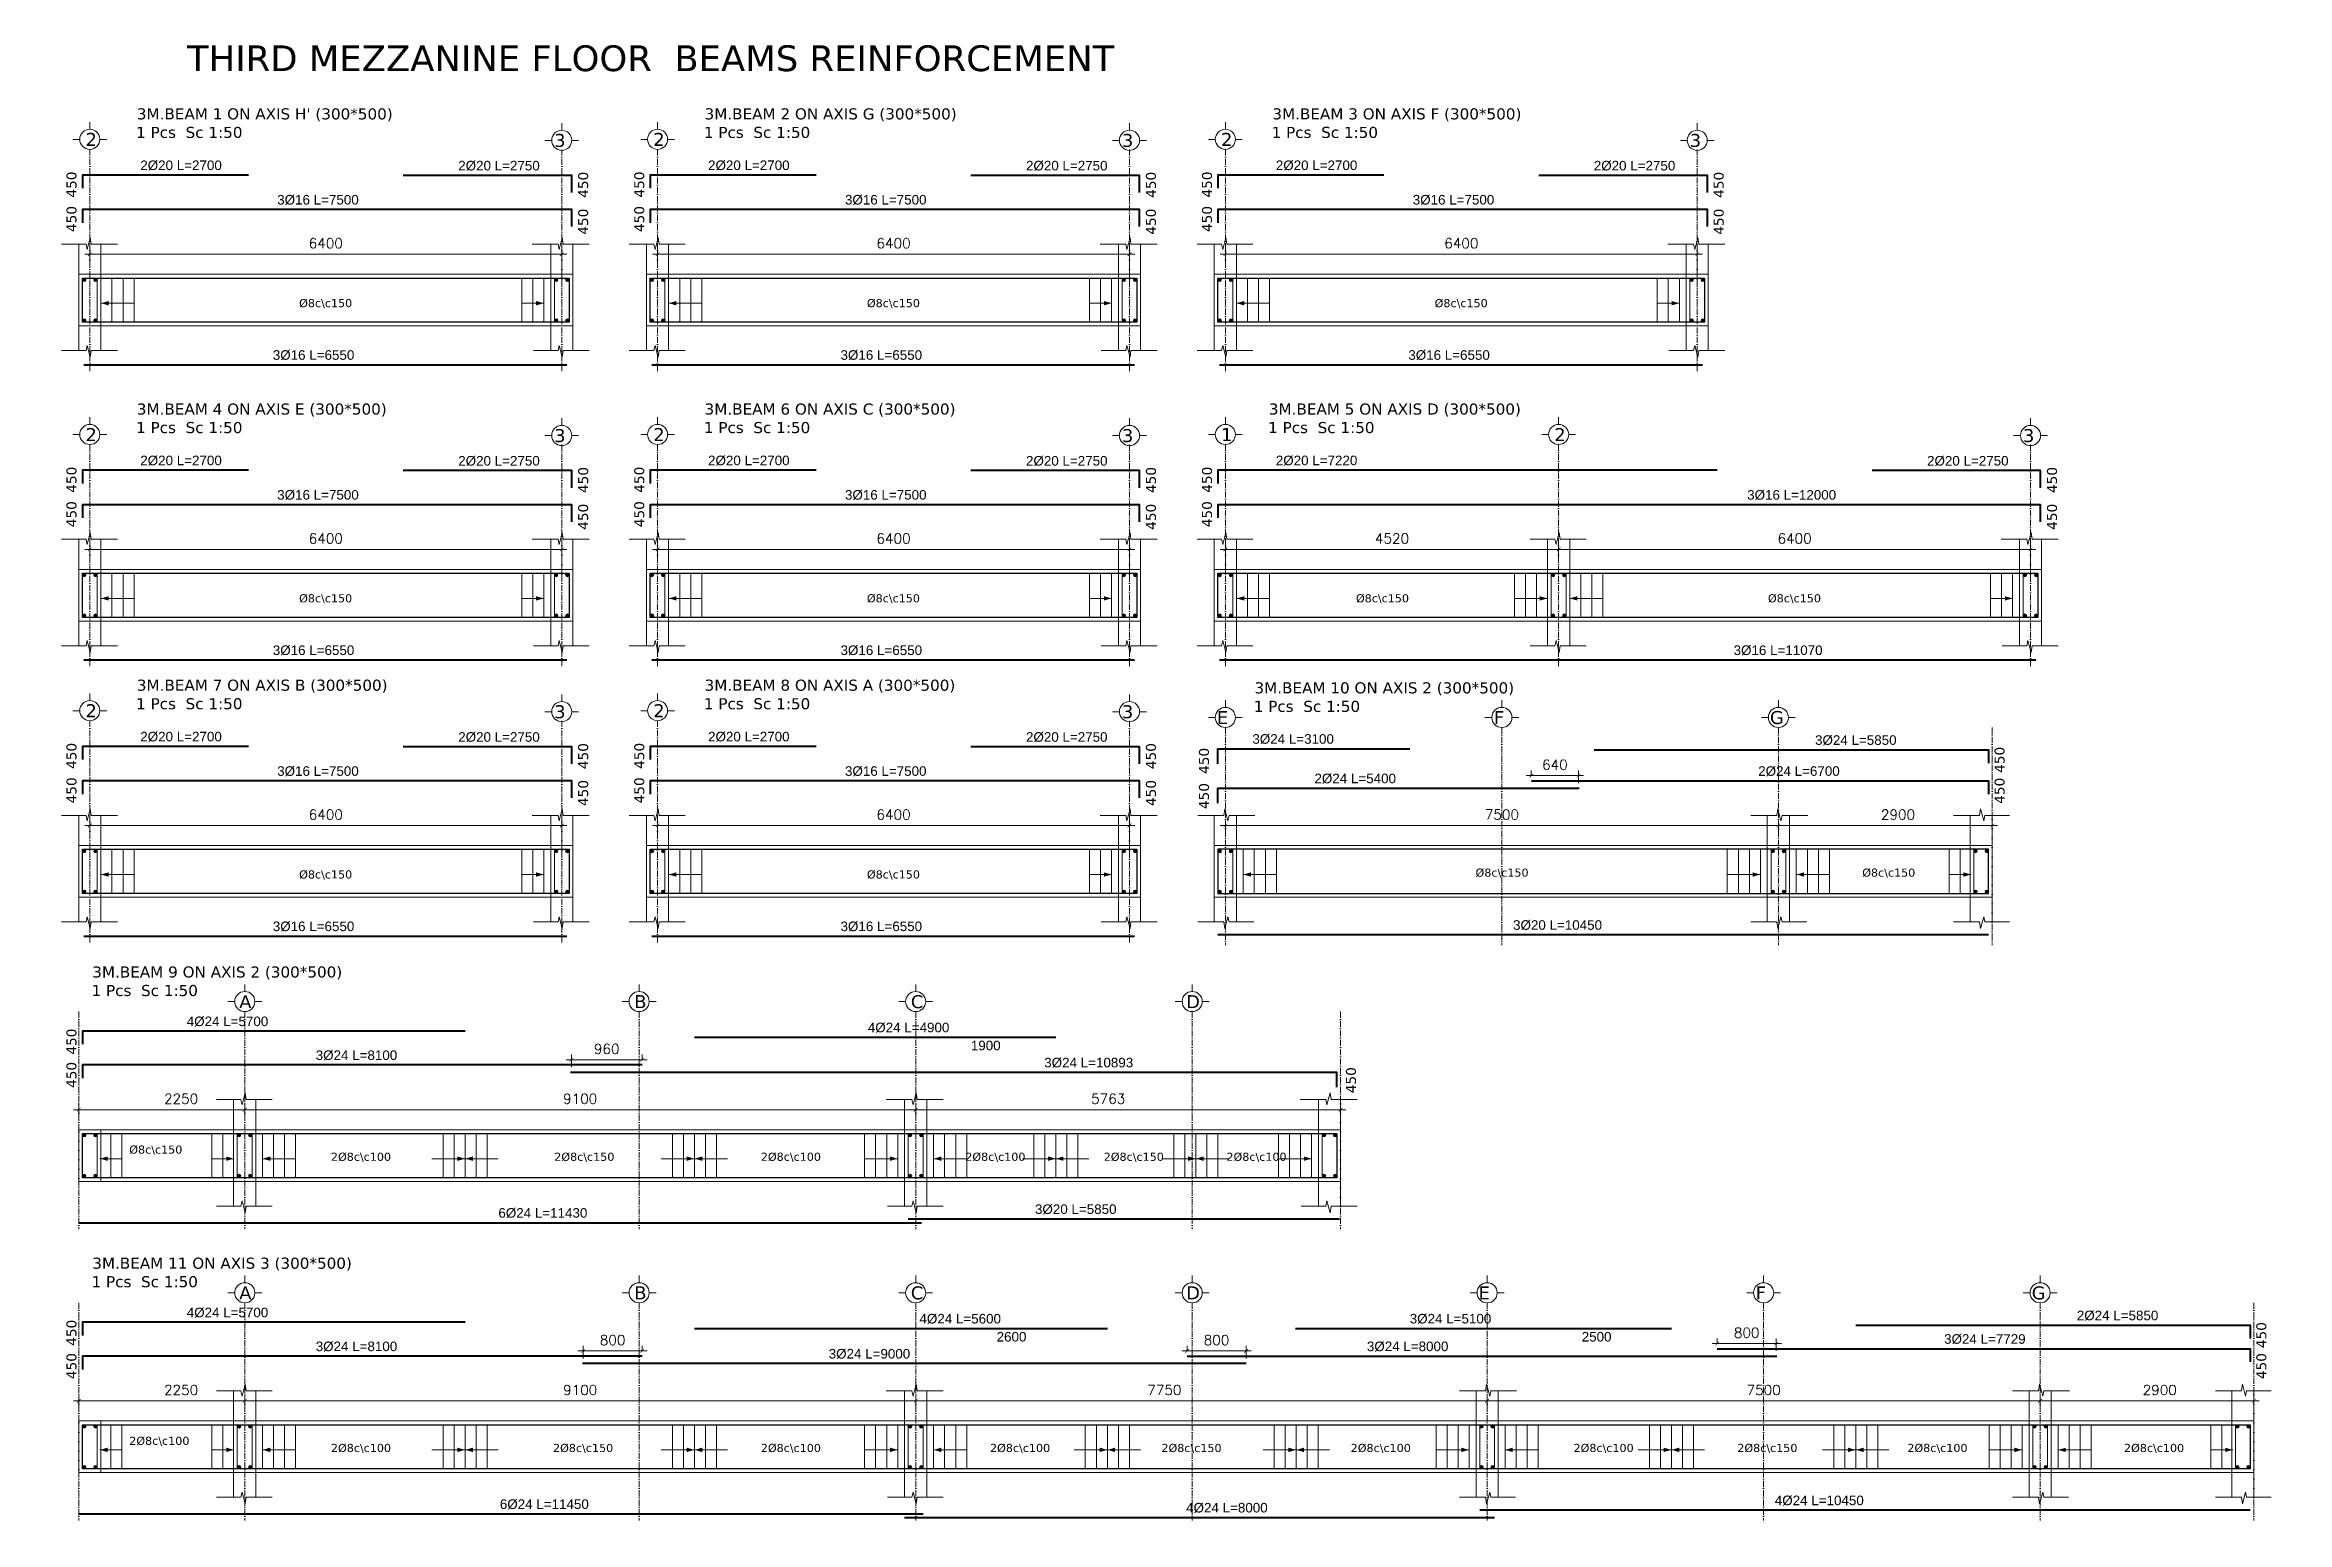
# Model space of a CAD drawing. Header units: inches. Extents: x -26151 to 62940, y -10194 to 246332.
# Drawn here: x 10185 to 13226, y 118022 to 120024 of the extents above; entities that cross this region are included whole.
import ezdxf

# ---------------------------------------------------------------- set-up
doc = ezdxf.new("R2010")
doc.units = ezdxf.units.IN
doc.header["$LTSCALE"] = 0.7
doc.header["$MEASUREMENT"] = 0
doc.linetypes.add('ACAD_ISO10W100', pattern=[18, 12, -3, 0, -3])
doc.layers.get('0').update_dxf_attribs({"lineweight": 13})
doc.layers.get('Defpoints').update_dxf_attribs({"lineweight": 5})
for name, color, linetype, lineweight in [('axis', 254, 'ACAD_ISO10W100', 9), ('BEAM FRAME', 5, 'Continuous', 18), ('COLUMN', 4, 'Continuous', 20), ('elevline', 30, 'Continuous', 20), ('FRAME 070', 5, 'Continuous', 60), ('hatch', 9, 'Continuous', 9), ('renforcment', 141, 'Continuous', 40), ('tex', 3, 'Continuous', 25), ('TEXT', 3, 'Continuous', 25), ('top rein. extension', 50, 'Continuous', 20), ('top renforcment', 7, 'Continuous', 40)]:
    doc.layers.add(name, color=color, linetype=linetype, lineweight=lineweight)
doc.styles.add('100', font='romans.shx', dxfattribs={"height": 13.5})
doc.styles.add('romanc', font='verdana.ttf', dxfattribs={"height": 250})
doc.styles.get("Standard").update_dxf_attribs({"font": 'arial.ttf', "height": 13})
doc.dimstyles.new('100', dxfattribs={"dimtxt": 13.5, "dimasz": 5, "dimexe": 7, "dimexo": 7, "dimgap": 8, "dimtad": 1, "dimdec": 0, "dimlfac": 10, "dimzin": 4, "dimdsep": 46, "dimtxsty": '100', "dimblk": 'ARCHTICK', "dimcen": 0.09, "dimdle": 7, "dimclrd": 1, "dimclre": 8, "dimclrt": 2, "dimadec": 0, "dimazin": 1, "dimtfac": 1, "dimtdec": 0, "dimtix": 1, "dimtofl": 0, "dimtmove": 0, "dimatfit": 3, "dimldrblk": 'ARCHTICK', "dimfxl": 0, "dimtolj": 1, "dimtzin": 0, "dimlwd": -1, "dimlwe": -1, "dimarcsym": 0})
doc.dimstyles.get("Standard").update_dxf_attribs({"dimtxt": 13, "dimasz": 5, "dimexe": 0.18, "dimexo": 0.0625, "dimgap": 6, "dimtad": 1, "dimdec": 0, "dimlfac": 10, "dimzin": 0, "dimdsep": 46, "dimtxsty": 'Standard', "dimblk": 'ARCHTICK', "dimcen": 0.09, "dimse1": 1, "dimse2": 1, "dimclrd": 1, "dimclre": 7, "dimclrt": 3, "dimadec": 0, "dimazin": 0, "dimtfac": 1, "dimtdec": 0, "dimtix": 1, "dimtofl": 0, "dimtmove": 0, "dimatfit": 3, "dimldrblk": 'ARCHTICK', "dimfxl": 0, "dimtolj": 1, "dimtzin": 0, "dimarcsym": 0})

msp = doc.modelspace()

# ---------------------------------------------------------------- texts
at = {"layer": 'tex', "style": 'romanc'}
for s, p in [('%%C8c\\c150', (10529.92, 119668.8, -33218.28)), ('%%C8c\\c150', (11299.92, 119668.8, -33218.28)), ('%%C8c\\c150', (12069.92, 119668.8, -33218.28)), ('%%C8c\\c150', (10529.92, 119268.66, -33218.28)), ('%%C8c\\c150', (11299.92, 119268.66, -33218.28)), ('%%C8c\\c150', (11963.18, 119268.66, -33218.28)), ('%%C8c\\c150', (12521.92, 119268.66, -33218.28)), ('%%C8c\\c150', (10529.92, 118894.3, -33218.28)), ('%%C8c\\c150', (11299.92, 118894.3, -33218.28)), ('%%C8c\\c150', (12125.37, 118896.76, -33218.28)), ('%%C8c\\c150', (12649.8, 118896.76, -33218.28)), ('%%C8c\\c150', (10299.58, 118521.3, -33218.28)), ('2%%C8c\\c100', (10573.03, 118511.58, -33218.28)), ('2%%C8c\\c150', (10875.94, 118511.58, -33218.28)), ('2%%C8c\\c100', (11156.06, 118511.58, -33218.28)), ('2%%C8c\\c100', (11433.38, 118511.58, -33218.28)), ('2%%C8c\\c150', (11621.1, 118511.58, -33218.28)), ('2%%C8c\\c100', (11787.56, 118511.58, -33218.28)), ('2%%C8c\\c100', (10299.58, 118126.54, -33218.28)), ('2%%C8c\\c100', (10573.03, 118116.82, -33218.28)), ('2%%C8c\\c150', (10874.25, 118116.82, -33218.28)), ('2%%C8c\\c100', (11156.06, 118116.82, -33218.28)), ('2%%C8c\\c100', (11466.87, 118116.82, -33218.28)), ('2%%C8c\\c150', (11699.38, 118116.82, -33218.28)), ('2%%C8c\\c100', (11956.02, 118116.82, -33218.28)), ('2%%C8c\\c100', (12258.29, 118116.82, -33218.28)), ('2%%C8c\\c150', (12480.37, 118116.82, -33218.28)), ('2%%C8c\\c100', (12711, 118116.82, -33218.28)), ('2%%C8c\\c100', (13004.8, 118116.82, -33218.28))]:
    msp.add_text(s, height=11, dxfattribs=at).set_placement(p)
at = {"layer": 'TEXT', "style": 'romanc'}
for s, height, p in [('THIRD MEZZANINE FLOOR  BEAMS REINFORCEMENT  ', 35, (10377.85, 119988.75)), ("3M.BEAM 1 ON AXIS H' (300*500)", 15, (10309.84, 119923.35, 217.91)), ('3M.BEAM 2 ON AXIS G (300*500)', 15, (11079.84, 119923.35, 217.91)), ('3M.BEAM 3 ON AXIS F (300*500)', 15, (11849.84, 119923.35, 217.91)), ('1 Pcs  Sc 1:50 ', 15, (10308.83, 119898.25, 217.91)), ('1 Pcs  Sc 1:50 ', 15, (11078.83, 119898.25, 217.91)), ('1 Pcs  Sc 1:50 ', 15, (11848.83, 119898.25, 217.91)), ('2', 17.6, (10240.24, 119887.43, 217.91)), ('3', 17.6, (10875.9, 119886.06, 217.91)), ('2', 17.6, (11010.24, 119887.43, 217.91)), ('3', 17.6, (11645.9, 119886.06, 217.91)), ('2', 17.6, (11780.24, 119887.43, 217.91)), ('3', 17.6, (12415.9, 119886.06, 217.91)), ('1 Pcs  Sc 1:50 ', 15, (10308.83, 119498.11, 217.91)), ('3M.BEAM 4 ON AXIS E (300*500)', 15, (10309.84, 119523.21, 217.91)), ('1 Pcs  Sc 1:50 ', 15, (11078.83, 119498.11, 217.91)), ('3M.BEAM 6 ON AXIS C (300*500)', 15, (11079.84, 119523.21, 217.91)), ('1 Pcs  Sc 1:50 ', 15, (11844.1, 119498.11, 217.91)), ('3M.BEAM 5 ON AXIS D (300*500)', 15, (11845.12, 119523.21, 217.91)), ('2', 17.6, (10240.24, 119487.28, 217.91)), ('3', 17.6, (10875.9, 119485.92, 217.91)), ('2', 17.6, (11010.24, 119487.28, 217.91)), ('3', 17.6, (11645.9, 119485.92, 217.91)), ('1', 17.6, (11780.24, 119487.28, 217.91)), ('2', 17.6, (12232.24, 119487.28, 217.91)), ('3', 17.6, (12867.9, 119485.92, 217.91)), ('3M.BEAM 7 ON AXIS B (300*500)', 15, (10309.84, 119148.85, 217.91)), ('3M.BEAM 8 ON AXIS A (300*500)', 15, (11079.84, 119148.85, 217.91)), ('3M.BEAM 10 ON AXIS 2 (300*500)', 15, (11825.59, 119145.25, 217.91)), ('2', 17.6, (10240.24, 119112.93, 217.91)), ('1 Pcs  Sc 1:50 ', 15, (10308.83, 119123.75, 217.91)), ('3', 17.6, (10875.9, 119111.56, 217.91)), ('2', 17.6, (11010.24, 119112.93, 217.91)), ('1 Pcs  Sc 1:50 ', 15, (11078.83, 119123.75, 217.91)), ('3', 17.6, (11645.9, 119111.56, 217.91)), ('E', 17.6, (11774.6, 119103.72, 217.91)), ('1 Pcs  Sc 1:50 ', 15, (11824.58, 119120.16, 217.91)), ('F', 17.6, (12150.36, 119103.72, 217.91)), ('G', 17.6, (12524.67, 119103.72, 217.91)), ('3M.BEAM 9 ON AXIS 2 (300*500)', 15, (10249.4, 118760.07, 217.91)), ('1 Pcs  Sc 1:50 ', 15, (10248.39, 118734.97, 217.91)), ('A', 17.6, (10448.75, 118718.53, 217.91)), ('B', 17.6, (10984.48, 118718.54, 217.91)), ('C', 17.6, (11359.48, 118718.54, 217.91)), ('D', 17.6, (11732.96, 118718.54, 217.91)), ('3M.BEAM 11 ON AXIS 3 (300*500)', 15, (10249.4, 118365.31, 217.91)), ('1 Pcs  Sc 1:50 ', 15, (10248.39, 118340.22, 217.91)), ('A', 17.6, (10448.75, 118323.78, 217.91)), ('B', 17.6, (10984.48, 118323.78, 217.91)), ('C', 17.6, (11359.48, 118323.78, 217.91)), ('D', 17.6, (11732.96, 118323.78, 217.91)), ('E', 17.6, (12129.6, 118323.78, 217.91)), ('F', 17.6, (12505.36, 118323.78, 217.91)), ('G', 17.6, (12879.67, 118323.78, 217.91))]:
    msp.add_text(s, height=height, dxfattribs=at).set_placement(p)
for p in [(10227.9, 119817.34, -73175.05), (10921.86, 119816.98, -72739.24), (10997.9, 119817.34, -73175.05), (11691.86, 119816.98, -72739.24), (11767.9, 119817.34, -73175.05), (12461.86, 119816.98, -72739.24), (10227.9, 119770.61, -73175.05), (10921.86, 119767.05, -72739.24), (10997.9, 119770.61, -73175.05), (11691.86, 119767.05, -72739.24), (11767.9, 119770.61, -73175.05), (12461.86, 119767.05, -72739.24), (10227.9, 119417.2, -73175.05), (10921.86, 119416.84, -72739.24), (10997.9, 119417.2, -73175.05), (11691.86, 119416.84, -72739.24), (11767.9, 119417.2, -73175.05), (12913.86, 119416.84, -72739.24), (10227.9, 119370.46, -73175.05), (10921.86, 119366.91, -72739.24), (10997.9, 119370.46, -73175.05), (11691.86, 119366.91, -72739.24), (11767.9, 119370.46, -73175.05), (12913.86, 119366.91, -72739.24), (10227.9, 119042.84, -73175.05), (10921.86, 119042.48, -72739.24), (10997.9, 119042.84, -73175.05), (11691.86, 119042.48, -72739.24), (11763.79, 119036.04, -72303.42), (12842.75, 119037.49, -72957.14), (10227.9, 118996.11, -73175.05), (10921.86, 118992.55, -72739.24), (10997.9, 118996.11, -73175.05), (11691.86, 118992.55, -72739.24), (12842.75, 118995.53, -72957.14), (11763.79, 118988.35, -72303.42), (10227.9, 118655.49, -72957.14), (10227.9, 118610.34, -72957.14), (11963.15, 118603.16, -72521.33), (10227.9, 118260.74, -72957.14), (13197.75, 118257.55, -72957.14), (10227.9, 118215.59, -72957.14), (13197.75, 118215.59, -72957.14)]:
    msp.add_text('450', height=13.5, rotation=90, dxfattribs=at).set_placement(p)

# ---------------------------------------------------------------- blocks, each defined once
blk = doc.blocks.new('_ArchTick')
at = {"color": 0, "linetype": 'ByBlock', "lineweight": 0, "const_width": 0.15}
blk.add_lwpolyline([(-0.5, -0.5), (0.5, 0.5)], dxfattribs=at)
blk = doc.blocks.new('*D947')
at = {"color": 1, "transparency": 16777216}
blk.add_line((10893.1, 119740.6), (10239.1, 119740.6), dxfattribs=at)
at = {"color": 8, "transparency": 16777216}
for p, q in [((10246.1, 119722.4), (10246.1, 119747.6)), ((10886.1, 119704.1), (10886.1, 119747.6))]:
    blk.add_line(p, q, dxfattribs=at)
at = {"layer": 'Defpoints', "color": 0, "transparency": 16777216}
for p in [(10246.1, 119740.6), (10246.1, 119715.4), (10886.1, 119697.1)]:
    blk.add_point(p, dxfattribs=at)
at = {"color": 1, "transparency": 16777216, "xscale": 5, "yscale": 5, "zscale": 5, "rotation": 180}
blk.add_blockref('_ArchTick', (10246.1, 119740.6), dxfattribs=at)
at = {"color": 1, "transparency": 16777216, "xscale": 5, "yscale": 5, "zscale": 5}
blk.add_blockref('_ArchTick', (10886.1, 119740.6), dxfattribs=at)
at = {"color": 2, "transparency": 16777216, "insert": (10566.1, 119755.4), "char_height": 13.5, "attachment_point": 5, "style": '100'}
blk.add_mtext('\\A1;6400', dxfattribs=at)
blk = doc.blocks.new('*D948')
at = {"layer": 'Defpoints', "color": 0, "transparency": 16777216}
for p in [(10238.1, 119590.7, -37318.8), (10238.1, 119590.7), (10893.1, 119590.7, -13870.6)]:
    blk.add_point(p, dxfattribs=at)
at = {"layer": 'TEXT', "color": 3, "transparency": 16777216, "insert": (10549.5, 119603.7), "char_height": 13, "attachment_point": 5}
blk.add_mtext('\\A1;3%%C16 L=6550', dxfattribs=at)
blk = doc.blocks.new('*D949')
at = {"layer": 'Defpoints', "color": 0, "transparency": 16777216}
for p in [(10192.7, 119801.2, -440.4), (10942.7, 119801.2, 46.4), (10942.7, 119801.2)]:
    blk.add_point(p, dxfattribs=at)
at = {"layer": 'TEXT', "color": 3, "transparency": 16777216, "insert": (10555.5, 119814.2), "char_height": 13, "attachment_point": 5}
blk.add_mtext('\\A1;3%%C16 L=7500', dxfattribs=at)
blk = doc.blocks.new('*D950')
at = {"layer": 'Defpoints', "color": 0, "transparency": 16777216}
for p in [(10671.1, 119847.4, 136.2), (10946.1, 119847.4, 46.4), (10946.1, 119847.4)]:
    blk.add_point(p, dxfattribs=at)
at = {"layer": 'TEXT', "color": 3, "transparency": 16777216, "insert": (10801, 119860.4), "char_height": 13, "attachment_point": 5}
blk.add_mtext('\\A1;2%%C20 L=2750', dxfattribs=at)
blk = doc.blocks.new('*D951')
at = {"layer": 'Defpoints', "color": 0, "transparency": 16777216}
for p in [(10191.1, 119847.9, -440.4), (10461.1, 119847.9, -290.9), (10461.1, 119847.9)]:
    blk.add_point(p, dxfattribs=at)
at = {"layer": 'TEXT', "color": 3, "transparency": 16777216, "insert": (10369.8, 119860.9), "char_height": 13, "attachment_point": 5}
blk.add_mtext('\\A1;2%%C20 L=2700', dxfattribs=at)
blk = doc.blocks.new('*D952')
at = {"color": 1, "transparency": 16777216}
blk.add_line((11663.1, 119740.6), (11009.1, 119740.6), dxfattribs=at)
at = {"color": 8, "transparency": 16777216}
for p, q in [((11016.1, 119722.4), (11016.1, 119747.6)), ((11656.1, 119704.1), (11656.1, 119747.6))]:
    blk.add_line(p, q, dxfattribs=at)
at = {"layer": 'Defpoints', "color": 0, "transparency": 16777216}
for p in [(11016.1, 119740.6), (11016.1, 119715.4), (11656.1, 119697.1)]:
    blk.add_point(p, dxfattribs=at)
at = {"color": 1, "transparency": 16777216, "xscale": 5, "yscale": 5, "zscale": 5, "rotation": 180}
blk.add_blockref('_ArchTick', (11016.1, 119740.6), dxfattribs=at)
at = {"color": 1, "transparency": 16777216, "xscale": 5, "yscale": 5, "zscale": 5}
blk.add_blockref('_ArchTick', (11656.1, 119740.6), dxfattribs=at)
at = {"color": 2, "transparency": 16777216, "insert": (11336.1, 119755.4), "char_height": 13.5, "attachment_point": 5, "style": '100'}
blk.add_mtext('\\A1;6400', dxfattribs=at)
blk = doc.blocks.new('*D953')
at = {"layer": 'Defpoints', "color": 0, "transparency": 16777216}
for p in [(11008.1, 119590.7, -37318.8), (11008.1, 119590.7), (11663.1, 119590.7, -13870.6)]:
    blk.add_point(p, dxfattribs=at)
at = {"layer": 'TEXT', "color": 3, "transparency": 16777216, "insert": (11319.5, 119603.7), "char_height": 13, "attachment_point": 5}
blk.add_mtext('\\A1;3%%C16 L=6550', dxfattribs=at)
blk = doc.blocks.new('*D954')
at = {"layer": 'Defpoints', "color": 0, "transparency": 16777216}
for p in [(10962.7, 119801.2, -440.4), (11712.7, 119801.2, 46.4), (11712.7, 119801.2)]:
    blk.add_point(p, dxfattribs=at)
at = {"layer": 'TEXT', "color": 3, "transparency": 16777216, "insert": (11325.5, 119814.2), "char_height": 13, "attachment_point": 5}
blk.add_mtext('\\A1;3%%C16 L=7500', dxfattribs=at)
blk = doc.blocks.new('*D955')
at = {"layer": 'Defpoints', "color": 0, "transparency": 16777216}
for p in [(11441.1, 119847.4, 136.2), (11716.1, 119847.4, 46.4), (11716.1, 119847.4)]:
    blk.add_point(p, dxfattribs=at)
at = {"layer": 'TEXT', "color": 3, "transparency": 16777216, "insert": (11571, 119860.4), "char_height": 13, "attachment_point": 5}
blk.add_mtext('\\A1;2%%C20 L=2750', dxfattribs=at)
blk = doc.blocks.new('*D956')
at = {"layer": 'Defpoints', "color": 0, "transparency": 16777216}
for p in [(10961.1, 119847.9, -440.4), (11231.1, 119847.9, -290.9), (11231.1, 119847.9)]:
    blk.add_point(p, dxfattribs=at)
at = {"layer": 'TEXT', "color": 3, "transparency": 16777216, "insert": (11139.8, 119860.9), "char_height": 13, "attachment_point": 5}
blk.add_mtext('\\A1;2%%C20 L=2700', dxfattribs=at)
blk = doc.blocks.new('*D957')
at = {"color": 1, "transparency": 16777216}
blk.add_line((12433.1, 119740.6), (11779.1, 119740.6), dxfattribs=at)
at = {"color": 8, "transparency": 16777216}
for p, q in [((11786.1, 119722.4), (11786.1, 119747.6)), ((12426.1, 119704.1), (12426.1, 119747.6))]:
    blk.add_line(p, q, dxfattribs=at)
at = {"layer": 'Defpoints', "color": 0, "transparency": 16777216}
for p in [(11786.1, 119740.6), (11786.1, 119715.4), (12426.1, 119697.1)]:
    blk.add_point(p, dxfattribs=at)
at = {"color": 1, "transparency": 16777216, "xscale": 5, "yscale": 5, "zscale": 5, "rotation": 180}
blk.add_blockref('_ArchTick', (11786.1, 119740.6), dxfattribs=at)
at = {"color": 1, "transparency": 16777216, "xscale": 5, "yscale": 5, "zscale": 5}
blk.add_blockref('_ArchTick', (12426.1, 119740.6), dxfattribs=at)
at = {"color": 2, "transparency": 16777216, "insert": (12106.1, 119755.4), "char_height": 13.5, "attachment_point": 5, "style": '100'}
blk.add_mtext('\\A1;6400', dxfattribs=at)
blk = doc.blocks.new('*D958')
at = {"layer": 'Defpoints', "color": 0, "transparency": 16777216}
for p in [(11778.1, 119590.7, -37318.8), (11778.1, 119590.7), (12433.1, 119590.7, -13870.6)]:
    blk.add_point(p, dxfattribs=at)
at = {"layer": 'TEXT', "color": 3, "transparency": 16777216, "insert": (12089.5, 119603.7), "char_height": 13, "attachment_point": 5}
blk.add_mtext('\\A1;3%%C16 L=6550', dxfattribs=at)
blk = doc.blocks.new('*D959')
at = {"layer": 'Defpoints', "color": 0, "transparency": 16777216}
for p in [(11732.7, 119801.2, -440.4), (12482.7, 119801.2, 46.4), (12482.7, 119801.2)]:
    blk.add_point(p, dxfattribs=at)
at = {"layer": 'TEXT', "color": 3, "transparency": 16777216, "insert": (12095.5, 119814.2), "char_height": 13, "attachment_point": 5}
blk.add_mtext('\\A1;3%%C16 L=7500', dxfattribs=at)
blk = doc.blocks.new('*D960')
at = {"layer": 'Defpoints', "color": 0, "transparency": 16777216}
for p in [(12211.1, 119847.4, 136.2), (12486.1, 119847.4, 46.4), (12486.1, 119847.4)]:
    blk.add_point(p, dxfattribs=at)
at = {"layer": 'TEXT', "color": 3, "transparency": 16777216, "insert": (12341, 119860.4), "char_height": 13, "attachment_point": 5}
blk.add_mtext('\\A1;2%%C20 L=2750', dxfattribs=at)
blk = doc.blocks.new('*D961')
at = {"layer": 'Defpoints', "color": 0, "transparency": 16777216}
for p in [(11731.1, 119847.9, -440.4), (12001.1, 119847.9, -290.9), (12001.1, 119847.9)]:
    blk.add_point(p, dxfattribs=at)
at = {"layer": 'TEXT', "color": 3, "transparency": 16777216, "insert": (11909.8, 119860.9), "char_height": 13, "attachment_point": 5}
blk.add_mtext('\\A1;2%%C20 L=2700', dxfattribs=at)
blk = doc.blocks.new('*D962')
at = {"color": 1, "transparency": 16777216}
blk.add_line((10893.1, 119340.5), (10239.1, 119340.5), dxfattribs=at)
at = {"color": 8, "transparency": 16777216}
for p, q in [((10246.1, 119322.3), (10246.1, 119347.5)), ((10886.1, 119303.9), (10886.1, 119347.5))]:
    blk.add_line(p, q, dxfattribs=at)
at = {"layer": 'Defpoints', "color": 0, "transparency": 16777216}
for p in [(10246.1, 119340.5), (10246.1, 119315.3), (10886.1, 119296.9)]:
    blk.add_point(p, dxfattribs=at)
at = {"color": 1, "transparency": 16777216, "xscale": 5, "yscale": 5, "zscale": 5, "rotation": 180}
blk.add_blockref('_ArchTick', (10246.1, 119340.5), dxfattribs=at)
at = {"color": 1, "transparency": 16777216, "xscale": 5, "yscale": 5, "zscale": 5}
blk.add_blockref('_ArchTick', (10886.1, 119340.5), dxfattribs=at)
at = {"color": 2, "transparency": 16777216, "insert": (10566.1, 119355.2), "char_height": 13.5, "attachment_point": 5, "style": '100'}
blk.add_mtext('\\A1;6400', dxfattribs=at)
blk = doc.blocks.new('*D963')
at = {"layer": 'Defpoints', "color": 0, "transparency": 16777216}
for p in [(10238.1, 119190.5, -37318.8), (10238.1, 119190.5), (10893.1, 119190.5, -13870.6)]:
    blk.add_point(p, dxfattribs=at)
at = {"layer": 'TEXT', "color": 3, "transparency": 16777216, "insert": (10549.5, 119203.5), "char_height": 13, "attachment_point": 5}
blk.add_mtext('\\A1;3%%C16 L=6550', dxfattribs=at)
blk = doc.blocks.new('*D964')
at = {"layer": 'Defpoints', "color": 0, "transparency": 16777216}
for p in [(10192.7, 119401.1, -440.4), (10942.7, 119401.1, 46.4), (10942.7, 119401.1)]:
    blk.add_point(p, dxfattribs=at)
at = {"layer": 'TEXT', "color": 3, "transparency": 16777216, "insert": (10555.5, 119414.1), "char_height": 13, "attachment_point": 5}
blk.add_mtext('\\A1;3%%C16 L=7500', dxfattribs=at)
blk = doc.blocks.new('*D965')
at = {"layer": 'Defpoints', "color": 0, "transparency": 16777216}
for p in [(10671.1, 119447.3, 136.2), (10946.1, 119447.3, 46.4), (10946.1, 119447.3)]:
    blk.add_point(p, dxfattribs=at)
at = {"layer": 'TEXT', "color": 3, "transparency": 16777216, "insert": (10801, 119460.3), "char_height": 13, "attachment_point": 5}
blk.add_mtext('\\A1;2%%C20 L=2750', dxfattribs=at)
blk = doc.blocks.new('*D966')
at = {"layer": 'Defpoints', "color": 0, "transparency": 16777216}
for p in [(10191.1, 119447.8, -440.4), (10461.1, 119447.8, -290.9), (10461.1, 119447.8)]:
    blk.add_point(p, dxfattribs=at)
at = {"layer": 'TEXT', "color": 3, "transparency": 16777216, "insert": (10369.8, 119460.8), "char_height": 13, "attachment_point": 5}
blk.add_mtext('\\A1;2%%C20 L=2700', dxfattribs=at)
blk = doc.blocks.new('*D967')
at = {"color": 1, "transparency": 16777216}
blk.add_line((12885.1, 119340.5), (12231.1, 119340.5), dxfattribs=at)
at = {"color": 8, "transparency": 16777216}
for p, q in [((12238.1, 119322.3), (12238.1, 119347.5)), ((12878.1, 119303.9), (12878.1, 119347.5))]:
    blk.add_line(p, q, dxfattribs=at)
at = {"layer": 'Defpoints', "color": 0, "transparency": 16777216}
for p in [(12238.1, 119340.5), (12238.1, 119315.3), (12878.1, 119296.9)]:
    blk.add_point(p, dxfattribs=at)
at = {"color": 1, "transparency": 16777216, "xscale": 5, "yscale": 5, "zscale": 5, "rotation": 180}
blk.add_blockref('_ArchTick', (12238.1, 119340.5), dxfattribs=at)
at = {"color": 1, "transparency": 16777216, "xscale": 5, "yscale": 5, "zscale": 5}
blk.add_blockref('_ArchTick', (12878.1, 119340.5), dxfattribs=at)
at = {"color": 2, "transparency": 16777216, "insert": (12558.1, 119355.2), "char_height": 13.5, "attachment_point": 5, "style": '100'}
blk.add_mtext('\\A1;6400', dxfattribs=at)
blk = doc.blocks.new('*D968')
at = {"layer": 'Defpoints', "color": 0, "transparency": 16777216}
for p in [(11778.1, 119190.5, -37318.8), (11778.1, 119190.5), (12885.1, 119190.5, -13870.6)]:
    blk.add_point(p, dxfattribs=at)
at = {"layer": 'TEXT', "color": 3, "transparency": 16777216, "insert": (12535.7, 119203.5), "char_height": 13, "attachment_point": 5}
blk.add_mtext('\\A1;3%%C16 L=11070', dxfattribs=at)
blk = doc.blocks.new('*D969')
at = {"layer": 'Defpoints', "color": 0, "transparency": 16777216}
for p in [(11732.7, 119401.1, -440.4), (12932.7, 119401.1, 46.4), (12932.7, 119401.1)]:
    blk.add_point(p, dxfattribs=at)
at = {"layer": 'TEXT', "color": 3, "transparency": 16777216, "insert": (12554.1, 119414.1), "char_height": 13, "attachment_point": 5}
blk.add_mtext('\\A1;3%%C16 L=12000', dxfattribs=at)
blk = doc.blocks.new('*D970')
at = {"layer": 'Defpoints', "color": 0, "transparency": 16777216}
for p in [(12663.1, 119447.3, 136.2), (12938.1, 119447.3, 46.4), (12938.1, 119447.3)]:
    blk.add_point(p, dxfattribs=at)
at = {"layer": 'TEXT', "color": 3, "transparency": 16777216, "insert": (12793, 119460.3), "char_height": 13, "attachment_point": 5}
blk.add_mtext('\\A1;2%%C20 L=2750', dxfattribs=at)
blk = doc.blocks.new('*D971')
at = {"layer": 'Defpoints', "color": 0, "transparency": 16777216}
for p in [(11731.1, 119447.8, -440.4), (12453.1, 119447.8, -290.9), (12453.1, 119447.8)]:
    blk.add_point(p, dxfattribs=at)
at = {"layer": 'TEXT', "color": 3, "transparency": 16777216, "insert": (11909.8, 119460.8), "char_height": 13, "attachment_point": 5}
blk.add_mtext('\\A1;2%%C20 L=7220', dxfattribs=at)
blk = doc.blocks.new('*D972')
at = {"color": 1, "transparency": 16777216}
blk.add_line((11779.1, 119340.5), (12245.1, 119340.5), dxfattribs=at)
at = {"color": 8, "transparency": 16777216}
for p, q in [((11786.1, 119309.3), (11786.1, 119347.5)), ((12238.1, 119322.3), (12238.1, 119347.5))]:
    blk.add_line(p, q, dxfattribs=at)
at = {"layer": 'Defpoints', "color": 0, "transparency": 16777216}
for p in [(12238.1, 119340.5), (11786.1, 119302.3), (12238.1, 119315.3)]:
    blk.add_point(p, dxfattribs=at)
at = {"color": 1, "transparency": 16777216, "xscale": 5, "yscale": 5, "zscale": 5, "rotation": 180}
blk.add_blockref('_ArchTick', (11786.1, 119340.5), dxfattribs=at)
at = {"color": 1, "transparency": 16777216, "xscale": 5, "yscale": 5, "zscale": 5}
blk.add_blockref('_ArchTick', (12238.1, 119340.5), dxfattribs=at)
at = {"color": 2, "transparency": 16777216, "insert": (12012.1, 119355.2), "char_height": 13.5, "attachment_point": 5, "style": '100'}
blk.add_mtext('\\A1;4520', dxfattribs=at)
blk = doc.blocks.new('*D973')
at = {"color": 1, "transparency": 16777216}
blk.add_line((11663.1, 119340.5), (11009.1, 119340.5), dxfattribs=at)
at = {"color": 8, "transparency": 16777216}
for p, q in [((11016.1, 119322.3), (11016.1, 119347.5)), ((11656.1, 119303.9), (11656.1, 119347.5))]:
    blk.add_line(p, q, dxfattribs=at)
at = {"layer": 'Defpoints', "color": 0, "transparency": 16777216}
for p in [(11016.1, 119340.5), (11016.1, 119315.3), (11656.1, 119296.9)]:
    blk.add_point(p, dxfattribs=at)
at = {"color": 1, "transparency": 16777216, "xscale": 5, "yscale": 5, "zscale": 5, "rotation": 180}
blk.add_blockref('_ArchTick', (11016.1, 119340.5), dxfattribs=at)
at = {"color": 1, "transparency": 16777216, "xscale": 5, "yscale": 5, "zscale": 5}
blk.add_blockref('_ArchTick', (11656.1, 119340.5), dxfattribs=at)
at = {"color": 2, "transparency": 16777216, "insert": (11336.1, 119355.2), "char_height": 13.5, "attachment_point": 5, "style": '100'}
blk.add_mtext('\\A1;6400', dxfattribs=at)
blk = doc.blocks.new('*D974')
at = {"layer": 'Defpoints', "color": 0, "transparency": 16777216}
for p in [(11008.1, 119190.5, -37318.8), (11008.1, 119190.5), (11663.1, 119190.5, -13870.6)]:
    blk.add_point(p, dxfattribs=at)
at = {"layer": 'TEXT', "color": 3, "transparency": 16777216, "insert": (11319.5, 119203.5), "char_height": 13, "attachment_point": 5}
blk.add_mtext('\\A1;3%%C16 L=6550', dxfattribs=at)
blk = doc.blocks.new('*D975')
at = {"layer": 'Defpoints', "color": 0, "transparency": 16777216}
for p in [(10962.7, 119401.1, -440.4), (11712.7, 119401.1, 46.4), (11712.7, 119401.1)]:
    blk.add_point(p, dxfattribs=at)
at = {"layer": 'TEXT', "color": 3, "transparency": 16777216, "insert": (11325.5, 119414.1), "char_height": 13, "attachment_point": 5}
blk.add_mtext('\\A1;3%%C16 L=7500', dxfattribs=at)
blk = doc.blocks.new('*D976')
at = {"layer": 'Defpoints', "color": 0, "transparency": 16777216}
for p in [(11441.1, 119447.3, 136.2), (11716.1, 119447.3, 46.4), (11716.1, 119447.3)]:
    blk.add_point(p, dxfattribs=at)
at = {"layer": 'TEXT', "color": 3, "transparency": 16777216, "insert": (11571, 119460.3), "char_height": 13, "attachment_point": 5}
blk.add_mtext('\\A1;2%%C20 L=2750', dxfattribs=at)
blk = doc.blocks.new('*D977')
at = {"layer": 'Defpoints', "color": 0, "transparency": 16777216}
for p in [(10961.1, 119447.8, -440.4), (11231.1, 119447.8, -290.9), (11231.1, 119447.8)]:
    blk.add_point(p, dxfattribs=at)
at = {"layer": 'TEXT', "color": 3, "transparency": 16777216, "insert": (11139.8, 119460.8), "char_height": 13, "attachment_point": 5}
blk.add_mtext('\\A1;2%%C20 L=2700', dxfattribs=at)
blk = doc.blocks.new('*D978')
at = {"color": 1, "transparency": 16777216}
blk.add_line((10893.1, 118966.1), (10239.1, 118966.1), dxfattribs=at)
at = {"color": 8, "transparency": 16777216}
for p, q in [((10246.1, 118947.9), (10246.1, 118973.1)), ((10886.1, 118929.6), (10886.1, 118973.1))]:
    blk.add_line(p, q, dxfattribs=at)
at = {"layer": 'Defpoints', "color": 0, "transparency": 16777216}
for p in [(10246.1, 118966.1), (10246.1, 118940.9), (10886.1, 118922.6)]:
    blk.add_point(p, dxfattribs=at)
at = {"color": 1, "transparency": 16777216, "xscale": 5, "yscale": 5, "zscale": 5, "rotation": 180}
blk.add_blockref('_ArchTick', (10246.1, 118966.1), dxfattribs=at)
at = {"color": 1, "transparency": 16777216, "xscale": 5, "yscale": 5, "zscale": 5}
blk.add_blockref('_ArchTick', (10886.1, 118966.1), dxfattribs=at)
at = {"color": 2, "transparency": 16777216, "insert": (10566.1, 118980.9), "char_height": 13.5, "attachment_point": 5, "style": '100'}
blk.add_mtext('\\A1;6400', dxfattribs=at)
blk = doc.blocks.new('*D979')
at = {"layer": 'Defpoints', "color": 0, "transparency": 16777216}
for p in [(10238.1, 118816.2, -37318.8), (10238.1, 118816.2), (10893.1, 118816.2, -13870.6)]:
    blk.add_point(p, dxfattribs=at)
at = {"layer": 'TEXT', "color": 3, "transparency": 16777216, "insert": (10549.5, 118829.2), "char_height": 13, "attachment_point": 5}
blk.add_mtext('\\A1;3%%C16 L=6550', dxfattribs=at)
blk = doc.blocks.new('*D980')
at = {"layer": 'Defpoints', "color": 0, "transparency": 16777216}
for p in [(10192.7, 119026.7, -440.4), (10942.7, 119026.7, 46.4), (10942.7, 119026.7)]:
    blk.add_point(p, dxfattribs=at)
at = {"layer": 'TEXT', "color": 3, "transparency": 16777216, "insert": (10555.5, 119039.7), "char_height": 13, "attachment_point": 5}
blk.add_mtext('\\A1;3%%C16 L=7500', dxfattribs=at)
blk = doc.blocks.new('*D981')
at = {"layer": 'Defpoints', "color": 0, "transparency": 16777216}
for p in [(10671.1, 119072.9, 136.2), (10946.1, 119072.9, 46.4), (10946.1, 119072.9)]:
    blk.add_point(p, dxfattribs=at)
at = {"layer": 'TEXT', "color": 3, "transparency": 16777216, "insert": (10801, 119085.9), "char_height": 13, "attachment_point": 5}
blk.add_mtext('\\A1;2%%C20 L=2750', dxfattribs=at)
blk = doc.blocks.new('*D982')
at = {"layer": 'Defpoints', "color": 0, "transparency": 16777216}
for p in [(10191.1, 119073.4, -440.4), (10461.1, 119073.4, -290.9), (10461.1, 119073.4)]:
    blk.add_point(p, dxfattribs=at)
at = {"layer": 'TEXT', "color": 3, "transparency": 16777216, "insert": (10369.8, 119086.4), "char_height": 13, "attachment_point": 5}
blk.add_mtext('\\A1;2%%C20 L=2700', dxfattribs=at)
blk = doc.blocks.new('*D983')
at = {"color": 1, "transparency": 16777216}
blk.add_line((11663.1, 118966.1), (11009.1, 118966.1), dxfattribs=at)
at = {"color": 8, "transparency": 16777216}
for p, q in [((11016.1, 118947.9), (11016.1, 118973.1)), ((11656.1, 118929.6), (11656.1, 118973.1))]:
    blk.add_line(p, q, dxfattribs=at)
at = {"layer": 'Defpoints', "color": 0, "transparency": 16777216}
for p in [(11016.1, 118966.1), (11016.1, 118940.9), (11656.1, 118922.6)]:
    blk.add_point(p, dxfattribs=at)
at = {"color": 1, "transparency": 16777216, "xscale": 5, "yscale": 5, "zscale": 5, "rotation": 180}
blk.add_blockref('_ArchTick', (11016.1, 118966.1), dxfattribs=at)
at = {"color": 1, "transparency": 16777216, "xscale": 5, "yscale": 5, "zscale": 5}
blk.add_blockref('_ArchTick', (11656.1, 118966.1), dxfattribs=at)
at = {"color": 2, "transparency": 16777216, "insert": (11336.1, 118980.9), "char_height": 13.5, "attachment_point": 5, "style": '100'}
blk.add_mtext('\\A1;6400', dxfattribs=at)
blk = doc.blocks.new('*D984')
at = {"layer": 'Defpoints', "color": 0, "transparency": 16777216}
for p in [(11008.1, 118816.2, -37318.8), (11008.1, 118816.2), (11663.1, 118816.2, -13870.6)]:
    blk.add_point(p, dxfattribs=at)
at = {"layer": 'TEXT', "color": 3, "transparency": 16777216, "insert": (11319.5, 118829.2), "char_height": 13, "attachment_point": 5}
blk.add_mtext('\\A1;3%%C16 L=6550', dxfattribs=at)
blk = doc.blocks.new('*D985')
at = {"layer": 'Defpoints', "color": 0, "transparency": 16777216}
for p in [(10962.7, 119026.7, -440.4), (11712.7, 119026.7, 46.4), (11712.7, 119026.7)]:
    blk.add_point(p, dxfattribs=at)
at = {"layer": 'TEXT', "color": 3, "transparency": 16777216, "insert": (11325.5, 119039.7), "char_height": 13, "attachment_point": 5}
blk.add_mtext('\\A1;3%%C16 L=7500', dxfattribs=at)
blk = doc.blocks.new('*D986')
at = {"layer": 'Defpoints', "color": 0, "transparency": 16777216}
for p in [(11441.1, 119072.9, 136.2), (11716.1, 119072.9, 46.4), (11716.1, 119072.9)]:
    blk.add_point(p, dxfattribs=at)
at = {"layer": 'TEXT', "color": 3, "transparency": 16777216, "insert": (11571, 119085.9), "char_height": 13, "attachment_point": 5}
blk.add_mtext('\\A1;2%%C20 L=2750', dxfattribs=at)
blk = doc.blocks.new('*D987')
at = {"layer": 'Defpoints', "color": 0, "transparency": 16777216}
for p in [(10961.1, 119073.4, -440.4), (11231.1, 119073.4, -290.9), (11231.1, 119073.4)]:
    blk.add_point(p, dxfattribs=at)
at = {"layer": 'TEXT', "color": 3, "transparency": 16777216, "insert": (11139.8, 119086.4), "char_height": 13, "attachment_point": 5}
blk.add_mtext('\\A1;2%%C20 L=2700', dxfattribs=at)
blk = doc.blocks.new('*D988')
at = {"layer": 'Defpoints', "color": 0, "transparency": 16777216}
for p in [(10898.1, 118631.5, -167.8), (11987.4, 118631.5, -218.4), (11987.4, 118631.5)]:
    blk.add_point(p, dxfattribs=at)
at = {"layer": 'TEXT', "color": 3, "transparency": 16777216, "insert": (11600.8, 118644.5), "char_height": 13, "attachment_point": 5}
blk.add_mtext('\\A1;3%%C24 L=10893', dxfattribs=at)
blk = doc.blocks.new('*D989')
at = {"color": 1, "transparency": 16777216}
blk.add_line((11373.1, 118580.9), (10449.1, 118580.9), dxfattribs=at)
at = {"color": 8, "transparency": 16777216}
for p, q in [((10456.1, 118574.9), (10456.1, 118587.9)), ((11366.1, 118574.4), (11366.1, 118587.9))]:
    blk.add_line(p, q, dxfattribs=at)
at = {"layer": 'Defpoints', "color": 0, "transparency": 16777216}
for p in [(10456.1, 118580.9), (10456.1, 118567.9), (11366.1, 118567.4)]:
    blk.add_point(p, dxfattribs=at)
at = {"color": 1, "transparency": 16777216, "xscale": 5, "yscale": 5, "zscale": 5, "rotation": 180}
blk.add_blockref('_ArchTick', (10456.1, 118580.9), dxfattribs=at)
at = {"color": 1, "transparency": 16777216, "xscale": 5, "yscale": 5, "zscale": 5}
blk.add_blockref('_ArchTick', (11366.1, 118580.9), dxfattribs=at)
at = {"color": 2, "transparency": 16777216, "insert": (10911.1, 118595.7), "char_height": 13.5, "attachment_point": 5, "style": '100'}
blk.add_mtext('\\A1;9100', dxfattribs=at)
blk = doc.blocks.new('*D990')
at = {"layer": 'Defpoints', "color": 0, "transparency": 16777216}
for p in [(10185.1, 118641.5, -218.5), (10995.1, 118641.5, -157.8), (10995.1, 118641.5)]:
    blk.add_point(p, dxfattribs=at)
at = {"layer": 'TEXT', "color": 3, "transparency": 16777216, "insert": (10607.7, 118654.5), "char_height": 13, "attachment_point": 5}
blk.add_mtext('\\A1;3%%C24 L=8100', dxfattribs=at)
blk = doc.blocks.new('*D1024')
at = {"color": 1, "transparency": 16777216}
blk.add_line((10892.1, 118648.5), (11002.1, 118648.5), dxfattribs=at)
at = {"color": 8, "transparency": 16777216}
for p, q in [((10899.1, 118638.5), (10899.1, 118655.5)), ((10995.1, 118648.5), (10995.1, 118655.5))]:
    blk.add_line(p, q, dxfattribs=at)
at = {"layer": 'Defpoints', "color": 0, "transparency": 16777216}
for p in [(10899.1, 118631.5), (10995.1, 118648.5), (10995.1, 118641.5)]:
    blk.add_point(p, dxfattribs=at)
at = {"color": 1, "transparency": 16777216, "xscale": 5, "yscale": 5, "zscale": 5, "rotation": 180}
blk.add_blockref('_ArchTick', (10899.1, 118648.5), dxfattribs=at)
at = {"color": 1, "transparency": 16777216, "xscale": 5, "yscale": 5, "zscale": 5}
blk.add_blockref('_ArchTick', (10995.1, 118648.5), dxfattribs=at)
at = {"color": 2, "transparency": 16777216, "insert": (10947.1, 118663.3), "char_height": 13.5, "attachment_point": 5, "style": '100'}
blk.add_mtext('\\A1;960', dxfattribs=at)
blk = doc.blocks.new('*D991')
at = {"color": 1, "transparency": 16777216}
blk.add_line((11359.1, 118580.9), (11949.4, 118580.9), dxfattribs=at)
at = {"color": 8, "transparency": 16777216}
for p, q in [((11366.1, 118574.4), (11366.1, 118587.9)), ((11942.4, 118572), (11942.4, 118587.9))]:
    blk.add_line(p, q, dxfattribs=at)
at = {"layer": 'Defpoints', "color": 0, "transparency": 16777216}
for p in [(11942.4, 118580.9), (11366.1, 118567.4), (11942.4, 118565)]:
    blk.add_point(p, dxfattribs=at)
at = {"color": 1, "transparency": 16777216, "xscale": 5, "yscale": 5, "zscale": 5, "rotation": 180}
blk.add_blockref('_ArchTick', (11366.1, 118580.9), dxfattribs=at)
at = {"color": 1, "transparency": 16777216, "xscale": 5, "yscale": 5, "zscale": 5}
blk.add_blockref('_ArchTick', (11942.4, 118580.9), dxfattribs=at)
at = {"color": 2, "transparency": 16777216, "insert": (11627.2, 118595.7), "char_height": 13.5, "attachment_point": 5, "style": '100'}
blk.add_mtext('\\A1;5763', dxfattribs=at)
blk = doc.blocks.new('*D992')
at = {"layer": 'Defpoints', "color": 0, "transparency": 16777216}
for p in [(11356.1, 118432.8, -37100.9), (11356.1, 118432.8), (11941.1, 118432.8, -13870.6)]:
    blk.add_point(p, dxfattribs=at)
at = {"layer": 'TEXT', "color": 3, "transparency": 16777216, "insert": (11583.2, 118445.8), "char_height": 13, "attachment_point": 5}
blk.add_mtext('\\A1;3%%C20 L=5850', dxfattribs=at)
blk = doc.blocks.new('*D993')
at = {"color": 1, "transparency": 16777216}
blk.add_line((10224.1, 118580.9), (10463.1, 118580.9), dxfattribs=at)
at = {"color": 8, "transparency": 16777216}
for p, q in [((10231.1, 118574.6), (10231.1, 118587.9)), ((10456.1, 118574.8), (10456.1, 118587.9))]:
    blk.add_line(p, q, dxfattribs=at)
at = {"layer": 'Defpoints', "color": 0, "transparency": 16777216}
for p in [(10456.1, 118580.9), (10231.1, 118567.6), (10456.1, 118567.8)]:
    blk.add_point(p, dxfattribs=at)
at = {"color": 1, "transparency": 16777216, "xscale": 5, "yscale": 5, "zscale": 5, "rotation": 180}
blk.add_blockref('_ArchTick', (10231.1, 118580.9), dxfattribs=at)
at = {"color": 1, "transparency": 16777216, "xscale": 5, "yscale": 5, "zscale": 5}
blk.add_blockref('_ArchTick', (10456.1, 118580.9), dxfattribs=at)
at = {"color": 2, "transparency": 16777216, "insert": (10369.9, 118595.7), "char_height": 13.5, "attachment_point": 5, "style": '100'}
blk.add_mtext('\\A1;2250', dxfattribs=at)
blk = doc.blocks.new('*D994')
at = {"layer": 'Defpoints', "color": 0, "transparency": 16777216}
for p in [(10231.1, 118427.7, -37100.9), (10231.1, 118427.7), (11374.1, 118427.7, -13652.7)]:
    blk.add_point(p, dxfattribs=at)
at = {"layer": 'TEXT', "color": 3, "transparency": 16777216, "insert": (10860.5, 118440.7), "char_height": 13, "attachment_point": 5}
blk.add_mtext('\\A1;6%%C24 L=11430', dxfattribs=at)
blk = doc.blocks.new('*D995')
at = {"layer": 'Defpoints', "color": 0, "transparency": 16777216}
for p in [(11726.1, 119016.7, -0.5), (11726.1, 119016.7), (12266, 119016.7, -167.8)]:
    blk.add_point(p, dxfattribs=at)
at = {"layer": 'TEXT', "color": 3, "transparency": 16777216, "insert": (11962.2, 119029.7), "char_height": 13, "attachment_point": 5}
blk.add_mtext('\\A1;2%%C24 L=5400', dxfattribs=at)
blk = doc.blocks.new('*D996')
at = {"color": 1, "transparency": 16777216}
blk.add_line((12529.1, 118966.1), (12833.1, 118966.1), dxfattribs=at)
at = {"color": 8, "transparency": 16777216}
for p, q in [((12536.1, 118959.8), (12536.1, 118973.1)), ((12826.1, 118960.1), (12826.1, 118973.1))]:
    blk.add_line(p, q, dxfattribs=at)
at = {"layer": 'Defpoints', "color": 0, "transparency": 16777216}
for p in [(12826.1, 118966.1), (12536.1, 118952.8), (12826.1, 118953.1, 217.9)]:
    blk.add_point(p, dxfattribs=at)
at = {"color": 1, "transparency": 16777216, "xscale": 5, "yscale": 5, "zscale": 5, "rotation": 180}
blk.add_blockref('_ArchTick', (12536.1, 118966.1), dxfattribs=at)
at = {"color": 1, "transparency": 16777216, "xscale": 5, "yscale": 5, "zscale": 5}
blk.add_blockref('_ArchTick', (12826.1, 118966.1), dxfattribs=at)
at = {"color": 2, "transparency": 16777216, "insert": (12698.3, 118980.9), "char_height": 13.5, "attachment_point": 5, "style": '100'}
blk.add_mtext('\\A1;2900', dxfattribs=at)
blk = doc.blocks.new('*D997')
at = {"layer": 'Defpoints', "color": 0, "transparency": 16777216}
for p in [(12201, 119026.7, -157.8), (12201, 119026.7), (12871.1, 119026.7, -218.5)]:
    blk.add_point(p, dxfattribs=at)
at = {"layer": 'TEXT', "color": 3, "transparency": 16777216, "insert": (12564, 119039.7), "char_height": 13, "attachment_point": 5}
blk.add_mtext('\\A1;2%%C24 L=6700', dxfattribs=at)
blk = doc.blocks.new('*D1025')
at = {"color": 1, "transparency": 16777216}
blk.add_line((12272, 119033.7), (12194, 119033.7), dxfattribs=at)
at = {"color": 8, "transparency": 16777216}
for p, q in [((12201, 119033.7), (12201, 119040.7)), ((12265, 119023.7), (12265, 119040.7))]:
    blk.add_line(p, q, dxfattribs=at)
at = {"layer": 'Defpoints', "color": 0, "transparency": 16777216}
for p in [(12201, 119033.7), (12201, 119026.7), (12265, 119016.7)]:
    blk.add_point(p, dxfattribs=at)
at = {"color": 1, "transparency": 16777216, "xscale": 5, "yscale": 5, "zscale": 5, "rotation": 180}
blk.add_blockref('_ArchTick', (12201, 119033.7), dxfattribs=at)
at = {"color": 1, "transparency": 16777216, "xscale": 5, "yscale": 5, "zscale": 5}
blk.add_blockref('_ArchTick', (12265, 119033.7), dxfattribs=at)
at = {"color": 2, "transparency": 16777216, "insert": (12233, 119048.5), "char_height": 13.5, "attachment_point": 5, "style": '100'}
blk.add_mtext('\\A1;640', dxfattribs=at)
blk = doc.blocks.new('*D998')
at = {"color": 1, "transparency": 16777216}
blk.add_line((12543.1, 118966.1), (11779.1, 118966.1), dxfattribs=at)
at = {"color": 8, "transparency": 16777216}
for p, q in [((11786.1, 118957.2), (11786.1, 118973.1)), ((12536.1, 118961.9), (12536.1, 118973.1))]:
    blk.add_line(p, q, dxfattribs=at)
at = {"layer": 'Defpoints', "color": 0, "transparency": 16777216}
for p in [(11786.1, 118966.1), (11786.1, 118950.2), (12536.1, 118954.9)]:
    blk.add_point(p, dxfattribs=at)
at = {"color": 1, "transparency": 16777216, "xscale": 5, "yscale": 5, "zscale": 5, "rotation": 180}
blk.add_blockref('_ArchTick', (11786.1, 118966.1), dxfattribs=at)
at = {"color": 1, "transparency": 16777216, "xscale": 5, "yscale": 5, "zscale": 5}
blk.add_blockref('_ArchTick', (12536.1, 118966.1), dxfattribs=at)
at = {"color": 2, "transparency": 16777216, "insert": (12161.1, 118980.9), "char_height": 13.5, "attachment_point": 5, "style": '100'}
blk.add_mtext('\\A1;7500', dxfattribs=at)
blk = doc.blocks.new('*D999')
at = {"layer": 'Defpoints', "color": 0, "transparency": 16777216}
for p in [(11726.1, 119070.2, -218.4), (11726.1, 119070.2), (12036.1, 119070.2, -217.9)]:
    blk.add_point(p, dxfattribs=at)
at = {"layer": 'TEXT', "color": 3, "transparency": 16777216, "insert": (11878, 119083.2), "char_height": 13, "attachment_point": 5}
blk.add_mtext('\\A1;3%%C24 L=3100', dxfattribs=at)
blk = doc.blocks.new('*D1000')
at = {"layer": 'Defpoints', "color": 0, "transparency": 16777216}
for p in [(11776.1, 118818, -13652.7), (12821.1, 118818, -37100.9), (12821.1, 118818)]:
    blk.add_point(p, dxfattribs=at)
at = {"layer": 'TEXT', "color": 3, "transparency": 16777216, "insert": (12236.6, 118831), "char_height": 13, "attachment_point": 5}
blk.add_mtext('\\A1;3%%C20 L=10450', dxfattribs=at)
blk = doc.blocks.new('*D1001')
at = {"layer": 'Defpoints', "color": 0, "transparency": 16777216}
for p in [(10185.1, 118687.4, -218.5), (10755.1, 118687.4, -157.8), (10755.1, 118687.4)]:
    blk.add_point(p, dxfattribs=at)
at = {"layer": 'TEXT', "color": 3, "transparency": 16777216, "insert": (10432.8, 118700.4), "char_height": 13, "attachment_point": 5}
blk.add_mtext('\\A1;4%%C24 L=5700', dxfattribs=at)
blk = doc.blocks.new('*D1002')
at = {"layer": 'Defpoints', "color": 0, "transparency": 16777216}
for p in [(11066.1, 118679.1, -203.1), (11066.1, 118679.1), (11556.1, 118679.1, -189.9)]:
    blk.add_point(p, dxfattribs=at)
at = {"layer": 'TEXT', "color": 3, "transparency": 16777216, "insert": (11356.5, 118692.1), "char_height": 13, "attachment_point": 5}
blk.add_mtext('\\A1;4%%C24 L=4900', dxfattribs=at)
blk = doc.blocks.new('*D1003')
at = {"layer": 'Defpoints', "color": 0, "transparency": 16777216}
for p in [(11366.1, 118677.5), (11556.1, 118677.5), (11556.1, 118655.1)]:
    blk.add_point(p, dxfattribs=at)
at = {"layer": 'TEXT', "color": 3, "transparency": 16777216, "insert": (11461.1, 118667.8), "char_height": 13, "attachment_point": 5}
blk.add_mtext('\\A1;1900', dxfattribs=at)
blk = doc.blocks.new('*D1004')
at = {"layer": 'Defpoints', "color": 0, "transparency": 16777216}
for p in [(12286.1, 119068.7, -157.8), (12286.1, 119068.7), (12871.1, 119068.7, -218.5)]:
    blk.add_point(p, dxfattribs=at)
at = {"layer": 'TEXT', "color": 3, "transparency": 16777216, "insert": (12641.1, 119081.7), "char_height": 13, "attachment_point": 5}
blk.add_mtext('\\A1;3%%C24 L=5850', dxfattribs=at)
blk = doc.blocks.new('*D1005')
at = {"layer": 'Defpoints', "color": 0, "transparency": 16777216}
for p in [(10914.1, 118236.8, -167.8), (11814.1, 118236.8, -221.1), (11814.1, 118236.8)]:
    blk.add_point(p, dxfattribs=at)
at = {"layer": 'TEXT', "color": 3, "transparency": 16777216, "insert": (11303.4, 118249.8), "char_height": 13, "attachment_point": 5}
blk.add_mtext('\\A1;3%%C24 L=9000', dxfattribs=at)
blk = doc.blocks.new('*D1006')
at = {"color": 1, "transparency": 16777216}
blk.add_line((11373.1, 118186.2), (10449.1, 118186.2), dxfattribs=at)
at = {"color": 8, "transparency": 16777216}
for p, q in [((10456.1, 118180.2), (10456.1, 118193.2)), ((11366.1, 118179.6), (11366.1, 118193.2))]:
    blk.add_line(p, q, dxfattribs=at)
at = {"layer": 'Defpoints', "color": 0, "transparency": 16777216}
for p in [(10456.1, 118186.2), (10456.1, 118173.2), (11366.1, 118172.6)]:
    blk.add_point(p, dxfattribs=at)
at = {"color": 1, "transparency": 16777216, "xscale": 5, "yscale": 5, "zscale": 5, "rotation": 180}
blk.add_blockref('_ArchTick', (10456.1, 118186.2), dxfattribs=at)
at = {"color": 1, "transparency": 16777216, "xscale": 5, "yscale": 5, "zscale": 5}
blk.add_blockref('_ArchTick', (11366.1, 118186.2), dxfattribs=at)
at = {"color": 2, "transparency": 16777216, "insert": (10911.1, 118200.9), "char_height": 13.5, "attachment_point": 5, "style": '100'}
blk.add_mtext('\\A1;9100', dxfattribs=at)
blk = doc.blocks.new('*D1007')
at = {"layer": 'Defpoints', "color": 0, "transparency": 16777216}
for p in [(10185.1, 118246.8, -218.5), (10995.1, 118246.8, -157.8), (10995.1, 118246.8)]:
    blk.add_point(p, dxfattribs=at)
at = {"layer": 'TEXT', "color": 3, "transparency": 16777216, "insert": (10607.7, 118259.8), "char_height": 13, "attachment_point": 5}
blk.add_mtext('\\A1;3%%C24 L=8100', dxfattribs=at)
blk = doc.blocks.new('*D1026')
at = {"color": 1, "transparency": 16777216}
blk.add_line((10908.1, 118253.8), (11002.1, 118253.8), dxfattribs=at)
at = {"color": 8, "transparency": 16777216}
for p, q in [((10915.1, 118243.8), (10915.1, 118260.8)), ((10995.1, 118253.8), (10995.1, 118260.8))]:
    blk.add_line(p, q, dxfattribs=at)
at = {"layer": 'Defpoints', "color": 0, "transparency": 16777216}
for p in [(10915.1, 118236.8), (10995.1, 118253.8), (10995.1, 118246.8)]:
    blk.add_point(p, dxfattribs=at)
at = {"color": 1, "transparency": 16777216, "xscale": 5, "yscale": 5, "zscale": 5, "rotation": 180}
blk.add_blockref('_ArchTick', (10915.1, 118253.8), dxfattribs=at)
at = {"color": 1, "transparency": 16777216, "xscale": 5, "yscale": 5, "zscale": 5}
blk.add_blockref('_ArchTick', (10995.1, 118253.8), dxfattribs=at)
at = {"color": 2, "transparency": 16777216, "insert": (10955.1, 118268.5), "char_height": 13.5, "attachment_point": 5, "style": '100'}
blk.add_mtext('\\A1;800', dxfattribs=at)
blk = doc.blocks.new('*D1008')
at = {"color": 1, "transparency": 16777216}
blk.add_line((11359.1, 118186.2), (12148.1, 118186.2), dxfattribs=at)
at = {"color": 8, "transparency": 16777216}
for p, q in [((11366.1, 118179.6), (11366.1, 118193.2)), ((12141.1, 118176.5), (12141.1, 118193.2))]:
    blk.add_line(p, q, dxfattribs=at)
at = {"layer": 'Defpoints', "color": 0, "transparency": 16777216}
for p in [(12141.1, 118186.2), (11366.1, 118172.6), (12141.1, 118169.5)]:
    blk.add_point(p, dxfattribs=at)
at = {"color": 1, "transparency": 16777216, "xscale": 5, "yscale": 5, "zscale": 5, "rotation": 180}
blk.add_blockref('_ArchTick', (11366.1, 118186.2), dxfattribs=at)
at = {"color": 1, "transparency": 16777216, "xscale": 5, "yscale": 5, "zscale": 5}
blk.add_blockref('_ArchTick', (12141.1, 118186.2), dxfattribs=at)
at = {"color": 2, "transparency": 16777216, "insert": (11703.4, 118200.9), "char_height": 13.5, "attachment_point": 5, "style": '100'}
blk.add_mtext('\\A1;7750', dxfattribs=at)
blk = doc.blocks.new('*D1009')
at = {"layer": 'Defpoints', "color": 0, "transparency": 16777216}
for p in [(11351.1, 118028.1, -37100.9), (11351.1, 118028.1), (12151.1, 118028.1, -13870.6)]:
    blk.add_point(p, dxfattribs=at)
at = {"layer": 'TEXT', "color": 3, "transparency": 16777216, "insert": (11788.2, 118041.1), "char_height": 13, "attachment_point": 5}
blk.add_mtext('\\A1;4%%C24 L=8000', dxfattribs=at)
blk = doc.blocks.new('*D1010')
at = {"color": 1, "transparency": 16777216}
blk.add_line((10224.1, 118186.2), (10463.1, 118186.2), dxfattribs=at)
at = {"color": 8, "transparency": 16777216}
for p, q in [((10231.1, 118179.9), (10231.1, 118193.2)), ((10456.1, 118180.1), (10456.1, 118193.2))]:
    blk.add_line(p, q, dxfattribs=at)
at = {"layer": 'Defpoints', "color": 0, "transparency": 16777216}
for p in [(10456.1, 118186.2), (10231.1, 118172.9), (10456.1, 118173.1)]:
    blk.add_point(p, dxfattribs=at)
at = {"color": 1, "transparency": 16777216, "xscale": 5, "yscale": 5, "zscale": 5, "rotation": 180}
blk.add_blockref('_ArchTick', (10231.1, 118186.2), dxfattribs=at)
at = {"color": 1, "transparency": 16777216, "xscale": 5, "yscale": 5, "zscale": 5}
blk.add_blockref('_ArchTick', (10456.1, 118186.2), dxfattribs=at)
at = {"color": 2, "transparency": 16777216, "insert": (10369.9, 118200.9), "char_height": 13.5, "attachment_point": 5, "style": '100'}
blk.add_mtext('\\A1;2250', dxfattribs=at)
blk = doc.blocks.new('*D1011')
at = {"layer": 'Defpoints', "color": 0, "transparency": 16777216}
for p in [(10231.1, 118032.9, -37100.9), (10231.1, 118032.9), (11376.1, 118032.9, -13652.7)]:
    blk.add_point(p, dxfattribs=at)
at = {"layer": 'TEXT', "color": 3, "transparency": 16777216, "insert": (10862.5, 118045.9), "char_height": 13, "attachment_point": 5}
blk.add_mtext('\\A1;6%%C24 L=11450', dxfattribs=at)
blk = doc.blocks.new('*D1012')
at = {"layer": 'Defpoints', "color": 0, "transparency": 16777216}
for p in [(11734.1, 118246.8, -19.2), (11734.1, 118246.8), (12534.1, 118246.8, -167.8)]:
    blk.add_point(p, dxfattribs=at)
at = {"layer": 'TEXT', "color": 3, "transparency": 16777216, "insert": (12033.3, 118259.8), "char_height": 13, "attachment_point": 5}
blk.add_mtext('\\A1;3%%C24 L=8000', dxfattribs=at)
blk = doc.blocks.new('*D1013')
at = {"color": 1, "transparency": 16777216}
blk.add_line((12884.1, 118186.2), (13188.1, 118186.2), dxfattribs=at)
at = {"color": 8, "transparency": 16777216}
for p, q in [((12891.1, 118179.8), (12891.1, 118193.2)), ((13181.1, 118180.2), (13181.1, 118193.2))]:
    blk.add_line(p, q, dxfattribs=at)
at = {"layer": 'Defpoints', "color": 0, "transparency": 16777216}
for p in [(13181.1, 118186.2), (13181.1, 118173.2, 217.9), (12891.1, 118172.8)]:
    blk.add_point(p, dxfattribs=at)
at = {"color": 1, "transparency": 16777216, "xscale": 5, "yscale": 5, "zscale": 5, "rotation": 180}
blk.add_blockref('_ArchTick', (12891.1, 118186.2), dxfattribs=at)
at = {"color": 1, "transparency": 16777216, "xscale": 5, "yscale": 5, "zscale": 5}
blk.add_blockref('_ArchTick', (13181.1, 118186.2), dxfattribs=at)
at = {"color": 2, "transparency": 16777216, "insert": (13053.3, 118200.9), "char_height": 13.5, "attachment_point": 5, "style": '100'}
blk.add_mtext('\\A1;2900', dxfattribs=at)
blk = doc.blocks.new('*D1014')
at = {"layer": 'Defpoints', "color": 0, "transparency": 16777216}
for p in [(12453.1, 118256.8, -157.8), (12453.1, 118256.8), (13226.1, 118256.8, -218.5)]:
    blk.add_point(p, dxfattribs=at)
at = {"layer": 'TEXT', "color": 3, "transparency": 16777216, "insert": (12816.1, 118269.8), "char_height": 13, "attachment_point": 5}
blk.add_mtext('\\A1;3%%C24 L=7729', dxfattribs=at)
blk = doc.blocks.new('*D1027')
at = {"color": 8, "transparency": 16777216}
for p, q in [((12453.1, 118263.8), (12453.1, 118270.8)), ((12533.1, 118253.8), (12533.1, 118270.8))]:
    blk.add_line(p, q, dxfattribs=at)
at = {"color": 1, "transparency": 16777216}
blk.add_line((12540.1, 118263.8), (12446.1, 118263.8), dxfattribs=at)
at = {"layer": 'Defpoints', "color": 0, "transparency": 16777216}
for p in [(12453.1, 118263.8), (12453.1, 118256.8), (12533.1, 118246.8)]:
    blk.add_point(p, dxfattribs=at)
at = {"color": 1, "transparency": 16777216, "xscale": 5, "yscale": 5, "zscale": 5, "rotation": 180}
blk.add_blockref('_ArchTick', (12453.1, 118263.8), dxfattribs=at)
at = {"color": 1, "transparency": 16777216, "xscale": 5, "yscale": 5, "zscale": 5}
blk.add_blockref('_ArchTick', (12533.1, 118263.8), dxfattribs=at)
at = {"color": 2, "transparency": 16777216, "insert": (12493.1, 118278.5), "char_height": 13.5, "attachment_point": 5, "style": '100'}
blk.add_mtext('\\A1;800', dxfattribs=at)
blk = doc.blocks.new('*D1015')
at = {"color": 1, "transparency": 16777216}
blk.add_line((12898.1, 118186.2), (12134.1, 118186.2), dxfattribs=at)
at = {"color": 8, "transparency": 16777216}
for p, q in [((12141.1, 118177.3), (12141.1, 118193.2)), ((12891.1, 118181.9), (12891.1, 118193.2))]:
    blk.add_line(p, q, dxfattribs=at)
at = {"layer": 'Defpoints', "color": 0, "transparency": 16777216}
for p in [(12141.1, 118186.2), (12891.1, 118174.9), (12141.1, 118170.3)]:
    blk.add_point(p, dxfattribs=at)
at = {"color": 1, "transparency": 16777216, "xscale": 5, "yscale": 5, "zscale": 5, "rotation": 180}
blk.add_blockref('_ArchTick', (12141.1, 118186.2), dxfattribs=at)
at = {"color": 1, "transparency": 16777216, "xscale": 5, "yscale": 5, "zscale": 5}
blk.add_blockref('_ArchTick', (12891.1, 118186.2), dxfattribs=at)
at = {"color": 2, "transparency": 16777216, "insert": (12516.1, 118200.9), "char_height": 13.5, "attachment_point": 5, "style": '100'}
blk.add_mtext('\\A1;7500', dxfattribs=at)
blk = doc.blocks.new('*D1016')
at = {"layer": 'Defpoints', "color": 0, "transparency": 16777216}
for p in [(12131.1, 118038, -13652.7), (13176.1, 118038, -37100.9), (13176.1, 118038)]:
    blk.add_point(p, dxfattribs=at)
at = {"layer": 'TEXT', "color": 3, "transparency": 16777216, "insert": (12591.6, 118051), "char_height": 13, "attachment_point": 5}
blk.add_mtext('\\A1;4%%C24 L=10450', dxfattribs=at)
blk = doc.blocks.new('*D1017')
at = {"layer": 'Defpoints', "color": 0, "transparency": 16777216}
for p in [(10185.1, 118292.7, -218.5), (10755.1, 118292.7, -157.8), (10755.1, 118292.7)]:
    blk.add_point(p, dxfattribs=at)
at = {"layer": 'TEXT', "color": 3, "transparency": 16777216, "insert": (10432.8, 118305.7), "char_height": 13, "attachment_point": 5}
blk.add_mtext('\\A1;4%%C24 L=5700', dxfattribs=at)
blk = doc.blocks.new('*D1018')
at = {"layer": 'Defpoints', "color": 0, "transparency": 16777216}
for p in [(11066.1, 118284.3, -203.1), (11066.1, 118284.3), (11626.1, 118284.3, -189.9)]:
    blk.add_point(p, dxfattribs=at)
at = {"layer": 'TEXT', "color": 3, "transparency": 16777216, "insert": (11426.5, 118297.3), "char_height": 13, "attachment_point": 5}
blk.add_mtext('\\A1;4%%C24 L=5600', dxfattribs=at)
blk = doc.blocks.new('*D1019')
at = {"layer": 'Defpoints', "color": 0, "transparency": 16777216}
for p in [(11366.1, 118282.8), (11626.1, 118282.8), (11626.1, 118260.4)]:
    blk.add_point(p, dxfattribs=at)
at = {"layer": 'TEXT', "color": 3, "transparency": 16777216, "insert": (11496.1, 118273), "char_height": 13, "attachment_point": 5}
blk.add_mtext('\\A1;2600', dxfattribs=at)
blk = doc.blocks.new('*D1020')
at = {"layer": 'Defpoints', "color": 0, "transparency": 16777216}
for p in [(12641.1, 118288.7, -157.8), (12641.1, 118288.7), (13226.1, 118288.7, -218.5)]:
    blk.add_point(p, dxfattribs=at)
at = {"layer": 'TEXT', "color": 3, "transparency": 16777216, "insert": (12996.1, 118301.7), "char_height": 13, "attachment_point": 5}
blk.add_mtext('\\A1;2%%C24 L=5850', dxfattribs=at)
blk = doc.blocks.new('*D1021')
at = {"layer": 'Defpoints', "color": 0, "transparency": 16777216}
for p in [(11881.1, 118284.3, -203.1), (11881.1, 118284.3), (12391.1, 118284.3, -189.9)]:
    blk.add_point(p, dxfattribs=at)
at = {"layer": 'TEXT', "color": 3, "transparency": 16777216, "insert": (12091.4, 118297.3), "char_height": 13, "attachment_point": 5}
blk.add_mtext('\\A1;3%%C24 L=5100', dxfattribs=at)
blk = doc.blocks.new('*D1022')
at = {"layer": 'Defpoints', "color": 0, "transparency": 16777216}
for p in [(12141.1, 118282.8), (12391.1, 118282.8), (12391.1, 118260.4)]:
    blk.add_point(p, dxfattribs=at)
at = {"layer": 'TEXT', "color": 3, "transparency": 16777216, "insert": (12289.6, 118273), "char_height": 13, "attachment_point": 5}
blk.add_mtext('\\A1;2500', dxfattribs=at)
blk = doc.blocks.new('*D1023')
at = {"color": 1, "transparency": 16777216}
blk.add_line((11821.1, 118253.8), (11727.1, 118253.8), dxfattribs=at)
at = {"color": 8, "transparency": 16777216}
for p, q in [((11734.1, 118253.8), (11734.1, 118260.8)), ((11814.1, 118243.8), (11814.1, 118260.8))]:
    blk.add_line(p, q, dxfattribs=at)
at = {"layer": 'Defpoints', "color": 0, "transparency": 16777216}
for p in [(11734.1, 118253.8), (11734.1, 118246.8), (11814.1, 118236.8)]:
    blk.add_point(p, dxfattribs=at)
at = {"color": 1, "transparency": 16777216, "xscale": 5, "yscale": 5, "zscale": 5, "rotation": 180}
blk.add_blockref('_ArchTick', (11734.1, 118253.8), dxfattribs=at)
at = {"color": 1, "transparency": 16777216, "xscale": 5, "yscale": 5, "zscale": 5}
blk.add_blockref('_ArchTick', (11814.1, 118253.8), dxfattribs=at)
at = {"color": 2, "transparency": 16777216, "insert": (11774.1, 118268.5), "char_height": 13.5, "attachment_point": 5, "style": '100'}
blk.add_mtext('\\A1;800', dxfattribs=at)

# ---------------------------------------------------------------- dimensions: what is measured, and where the dimension line sits
for base, p1, p2, picture, middle in [((10246.08, 119740.63, 217.91), (10886.08, 119697.07, 217.91), (10246.08, 119715.43, 217.91), '*D947', (10566.08, 119740.63, 217.91)), ((11016.08, 119740.63, 217.91), (11656.08, 119697.07, 217.91), (11016.08, 119715.43, 217.91), '*D952', (11336.08, 119740.63, 217.91)), ((11786.08, 119740.63, 217.91), (12426.08, 119697.07, 217.91), (11786.08, 119715.43, 217.91), '*D957', (12106.08, 119740.63, 217.91)), ((10246.08, 119340.48, 217.91), (10886.08, 119296.93, 217.91), (10246.08, 119315.28, 217.91), '*D962', (10566.08, 119340.48, 217.91)), ((11016.08, 119340.48, 217.91), (11656.08, 119296.93, 217.91), (11016.08, 119315.28, 217.91), '*D973', (11336.08, 119340.48, 217.91)), ((12238.08, 119340.48, 217.91), (12878.08, 119296.93, 217.91), (12238.08, 119315.28, 217.91), '*D967', (12558.08, 119340.48, 217.91)), ((10246.08, 118966.13, 217.91), (10886.08, 118922.57, 217.91), (10246.08, 118940.93, 217.91), '*D978', (10566.08, 118966.13, 217.91)), ((11016.08, 118966.13, 217.91), (11656.08, 118922.57, 217.91), (11016.08, 118940.93, 217.91), '*D983', (11336.08, 118966.13, 217.91)), ((11786.08, 118966.13, 217.91), (12536.08, 118954.85, 217.91), (11786.08, 118950.22, 217.91), '*D998', (12161.08, 118966.13, 217.91)), ((10456.08, 118580.94, 217.91), (11366.08, 118567.35, 217.91), (10456.08, 118567.95, 217.91), '*D989', (10911.08, 118580.94, 217.91)), ((10456.08, 118186.19, 217.91), (11366.08, 118172.6, 217.91), (10456.08, 118173.19, 217.91), '*D1006', (10911.08, 118186.19, 217.91)), ((12141.08, 118186.19, 217.91), (12891.08, 118174.91, 217.91), (12141.08, 118170.28, 217.91), '*D1015', (12516.08, 118186.19, 217.91))]:
    dim = msp.add_linear_dim(base=base, p1=p1, p2=p2, angle=180, dimstyle='100')
    dim.commit()
    dim.dimension.update_dxf_attribs({"geometry": picture, "text_midpoint": middle, "dimtype": 160})
for base, p1, p2, picture, middle in [((12238.08, 119340.48, 217.91), (11786.08, 119302.32, 217.91), (12238.08, 119315.28, 217.91), '*D972', (12012.08, 119340.48, 217.91)), ((12826.08, 118966.13, 217.91), (12536.08, 118952.78, 217.91), (12826.08, 118953.13, 435.81), '*D996', (12698.28, 118966.13, 217.91)), ((10456.08, 118580.94, 217.91), (10231.08, 118567.62, 217.91), (10456.08, 118567.83, 217.91), '*D993', (10369.88, 118580.94, 217.91)), ((11942.37, 118580.94, 217.91), (11366.08, 118567.35, 217.91), (11942.37, 118565.03, 217.91), '*D991', (11627.23, 118580.94, 217.91)), ((10456.08, 118186.19, 217.91), (10231.08, 118172.87, 217.91), (10456.08, 118173.08, 217.91), '*D1010', (10369.88, 118186.19, 217.91)), ((12141.08, 118186.19, 217.91), (11366.08, 118172.6, 217.91), (12141.08, 118169.48, 217.91), '*D1008', (11703.42, 118186.19, 217.91)), ((13181.08, 118186.19, 217.91), (12891.08, 118172.84, 217.91), (13181.08, 118173.19, 435.81), '*D1013', (13053.28, 118186.19, 217.91))]:
    dim = msp.add_linear_dim(base=base, p1=p1, p2=p2, dimstyle='100')
    dim.commit()
    dim.dimension.update_dxf_attribs({"geometry": picture, "text_midpoint": middle, "dimtype": 160})
for base, p1, p2, picture, middle in [((12201.05, 119033.71, 217.91), (12265.05, 119016.71, 217.91), (12201.05, 119026.71, 217.91), '*D1025', (12233.05, 119048.46, 217.91)), ((11734.12, 118253.76, 217.91), (11814.12, 118236.76, 217.91), (11734.12, 118246.76, 217.91), '*D1023', (11774.12, 118268.51, 217.91)), ((12453.15, 118263.76, 217.91), (12533.15, 118246.76, 217.91), (12453.15, 118256.76, 217.91), '*D1027', (12493.15, 118278.51, 217.91))]:
    dim = msp.add_linear_dim(base=base, p1=p1, p2=p2, dimstyle='100')
    dim.commit()
    dim.dimension.update_dxf_attribs({"geometry": picture, "text_midpoint": middle})
for base, p1, p2, picture, middle in [((10995.1, 118648.52, 217.91), (10899.1, 118631.52, 217.91), (10995.1, 118641.52, 217.91), '*D1024', (10947.1, 118663.27, 217.91)), ((10995.1, 118253.76, 217.91), (10915.1, 118236.76, 217.91), (10995.1, 118246.76, 217.91), '*D1026', (10955.1, 118268.51, 217.91))]:
    dim = msp.add_linear_dim(base=base, p1=p1, p2=p2, angle=180, dimstyle='100')
    dim.commit()
    dim.dimension.update_dxf_attribs({"geometry": picture, "text_midpoint": middle})
at = {"layer": 'TEXT'}
for base, p1, p2, angle, text, picture, middle in [((10461.08, 119847.94, 217.91), (10191.08, 119847.94, -222.46), (10461.08, 119847.94, -72.99), 0, '2%%C20 L=<>', '*D951', (10369.81, 119847.94, 217.91)), ((10946.08, 119847.43, 217.91), (10671.08, 119847.43, 354.08), (10946.08, 119847.43, 264.29), 0, '2%%C20 L=<>', '*D950', (10801.01, 119847.43, 217.91)), ((11231.08, 119847.94, 217.91), (10961.08, 119847.94, -222.46), (11231.08, 119847.94, -72.99), 0, '2%%C20 L=<>', '*D956', (11139.81, 119847.94, 217.91)), ((11716.08, 119847.43, 217.91), (11441.08, 119847.43, 354.08), (11716.08, 119847.43, 264.29), 0, '2%%C20 L=<>', '*D955', (11571.01, 119847.43, 217.91)), ((12001.08, 119847.94, 217.91), (11731.08, 119847.94, -222.46), (12001.08, 119847.94, -72.99), 0, '2%%C20 L=<>', '*D961', (11909.81, 119847.94, 217.91)), ((12486.08, 119847.43, 217.91), (12211.08, 119847.43, 354.08), (12486.08, 119847.43, 264.29), 0, '2%%C20 L=<>', '*D960', (12341.01, 119847.43, 217.91)), ((10942.68, 119801.21, 217.91), (10192.68, 119801.21, -222.46), (10942.68, 119801.21, 264.29), 0, '3%%C16 L=<>', '*D949', (10555.51, 119801.21, 217.91)), ((11712.68, 119801.21, 217.91), (10962.68, 119801.21, -222.46), (11712.68, 119801.21, 264.29), 0, '3%%C16 L=<>', '*D954', (11325.51, 119801.21, 217.91)), ((12482.68, 119801.21, 217.91), (11732.68, 119801.21, -222.46), (12482.68, 119801.21, 264.29), 0, '3%%C16 L=<>', '*D959', (12095.51, 119801.21, 217.91)), ((10238.08, 119590.68, 12584.87), (10893.08, 119590.68, -1285.72), (10238.08, 119590.68, -24733.92), 180, '3%%C16 L=<>', '*D948', (10549.53, 119590.68, 12584.87)), ((11008.08, 119590.68, 12584.87), (11663.08, 119590.68, -1285.72), (11008.08, 119590.68, -24733.92), 180, '3%%C16 L=<>', '*D953', (11319.53, 119590.68, 12584.87)), ((11778.08, 119590.68, 12584.87), (12433.08, 119590.68, -1285.72), (11778.08, 119590.68, -24733.92), 180, '3%%C16 L=<>', '*D958', (12089.53, 119590.68, 12584.87)), ((10461.08, 119447.8, 217.91), (10191.08, 119447.8, -222.46), (10461.08, 119447.8, -72.99), 0, '2%%C20 L=<>', '*D966', (10369.81, 119447.8, 217.91)), ((10946.08, 119447.28, 217.91), (10671.08, 119447.28, 354.08), (10946.08, 119447.28, 264.29), 0, '2%%C20 L=<>', '*D965', (10801.01, 119447.28, 217.91)), ((11231.08, 119447.8, 217.91), (10961.08, 119447.8, -222.46), (11231.08, 119447.8, -72.99), 0, '2%%C20 L=<>', '*D977', (11139.81, 119447.8, 217.91)), ((11716.08, 119447.28, 217.91), (11441.08, 119447.28, 354.08), (11716.08, 119447.28, 264.29), 0, '2%%C20 L=<>', '*D976', (11571.01, 119447.28, 217.91)), ((12453.08, 119447.8, 217.91), (11731.08, 119447.8, -222.46), (12453.08, 119447.8, -72.99), 0, '2%%C20 L=<>', '*D971', (11909.81, 119447.8, 217.91)), ((12938.08, 119447.28, 217.91), (12663.08, 119447.28, 354.08), (12938.08, 119447.28, 264.29), 0, '2%%C20 L=<>', '*D970', (12793.01, 119447.28, 217.91)), ((10942.68, 119401.06, 217.91), (10192.68, 119401.06, -222.46), (10942.68, 119401.06, 264.29), 0, '3%%C16 L=<>', '*D964', (10555.51, 119401.06, 217.91)), ((11712.68, 119401.06, 217.91), (10962.68, 119401.06, -222.46), (11712.68, 119401.06, 264.29), 0, '3%%C16 L=<>', '*D975', (11325.51, 119401.06, 217.91)), ((12932.68, 119401.06, 217.91), (11732.68, 119401.06, -222.46), (12932.68, 119401.06, 264.29), 0, '3%%C16 L=<>', '*D969', (12554.07, 119401.06, 217.91)), ((10238.08, 119190.53, 12584.87), (10893.08, 119190.53, -1285.72), (10238.08, 119190.53, -24733.92), 180, '3%%C16 L=<>', '*D963', (10549.53, 119190.53, 12584.87)), ((11008.08, 119190.53, 12584.87), (11663.08, 119190.53, -1285.72), (11008.08, 119190.53, -24733.92), 180, '3%%C16 L=<>', '*D974', (11319.53, 119190.53, 12584.87)), ((11778.08, 119190.53, 12584.87), (12885.08, 119190.53, -1285.72), (11778.08, 119190.53, -24733.92), 180, '3%%C16 L=<>', '*D968', (12535.71, 119190.53, 12584.87)), ((10461.08, 119073.44, 217.91), (10191.08, 119073.44, -222.46), (10461.08, 119073.44, -72.99), 0, '2%%C20 L=<>', '*D982', (10369.81, 119073.44, 217.91)), ((10946.08, 119072.93, 217.91), (10671.08, 119072.93, 354.08), (10946.08, 119072.93, 264.29), 0, '2%%C20 L=<>', '*D981', (10801.01, 119072.93, 217.91)), ((11231.08, 119073.44, 217.91), (10961.08, 119073.44, -222.46), (11231.08, 119073.44, -72.99), 0, '2%%C20 L=<>', '*D987', (11139.81, 119073.44, 217.91)), ((11716.08, 119072.93, 217.91), (11441.08, 119072.93, 354.08), (11716.08, 119072.93, 264.29), 0, '2%%C20 L=<>', '*D986', (11571.01, 119072.93, 217.91)), ((11726.08, 119070.16, 435.81), (12036.08, 119070.16, 217.91), (11726.08, 119070.16, 217.42), 180, '3%%C24 L=<>', '*D999', (11877.98, 119070.16, 435.81)), ((12286.08, 119068.67, 217.91), (12871.08, 119068.67, -0.63), (12286.08, 119068.67, 60.13), 180, '3%%C24 L=<>', '*D1004', (12641.12, 119068.67, 217.91)), ((10942.68, 119026.71, 217.91), (10192.68, 119026.71, -222.46), (10942.68, 119026.71, 264.29), 0, '3%%C16 L=<>', '*D980', (10555.51, 119026.71, 217.91)), ((11712.68, 119026.71, 217.91), (10962.68, 119026.71, -222.46), (11712.68, 119026.71, 264.29), 0, '3%%C16 L=<>', '*D985', (11325.51, 119026.71, 217.91)), ((12201.05, 119026.71, 217.91), (12871.08, 119026.71, -0.63), (12201.05, 119026.71, 60.13), 180, '2%%C24 L=<>', '*D997', (12564, 119026.71, 217.91)), ((11726.08, 119016.71, 217.91), (12266.05, 119016.71, 50.15), (11726.08, 119016.71, 217.42), 180, '2%%C24 L=<>', '*D995', (11962.18, 119016.71, 217.91)), ((10238.08, 118816.18, 12584.87), (10893.08, 118816.18, -1285.72), (10238.08, 118816.18, -24733.92), 180, '3%%C16 L=<>', '*D979', (10549.53, 118816.18, 12584.87)), ((11008.08, 118816.18, 12584.87), (11663.08, 118816.18, -1285.72), (11008.08, 118816.18, -24733.92), 180, '3%%C16 L=<>', '*D984', (11319.53, 118816.18, 12584.87)), ((12821.08, 118817.95, 12584.87), (11776.08, 118817.95, -1067.81), (12821.08, 118817.95, -24516.02), 0, '3%%C20 L=<>', '*D1000', (12236.6, 118817.95, 12584.87)), ((10755.08, 118687.44, 217.91), (10185.08, 118687.44, -0.63), (10755.08, 118687.44, 60.13), 0, '4%%C24 L=<>', '*D1001', (10432.75, 118687.44, 217.91)), ((11066.08, 118679.08, 217.91), (11556.08, 118679.08, 28.03), (11066.08, 118679.08, 14.76), 180, '4%%C24 L=<>', '*D1002', (11356.5, 118679.08, 217.91)), ((10995.1, 118641.52, 217.91), (10185.08, 118641.52, -0.63), (10995.1, 118641.52, 60.13), 0, '3%%C24 L=<>', '*D990', (10607.68, 118641.52, 217.91)), ((11987.37, 118631.52, 217.91), (10898.1, 118631.52, 50.15), (11987.37, 118631.52, -0.48), 0, '3%%C24 L=<>', '*D988', (11600.78, 118631.52, 217.91)), ((10231.08, 118427.65, 12584.87), (11374.08, 118427.65, -1067.81), (10231.08, 118427.65, -24516.02), 180, '6%%C24 L=<>', '*D994', (10860.48, 118427.65, 12584.87)), ((11356.08, 118432.77, 12584.87), (11941.07, 118432.77, -1285.72), (11356.08, 118432.77, -24516.02), 180, '3%%C20 L=<>', '*D992', (11583.2, 118432.77, 12584.87)), ((10755.08, 118292.68, 217.91), (10185.08, 118292.68, -0.63), (10755.08, 118292.68, 60.13), 0, '4%%C24 L=<>', '*D1017', (10432.75, 118292.68, 217.91)), ((11066.08, 118284.32, 217.91), (11626.08, 118284.32, 28.03), (11066.08, 118284.32, 14.76), 180, '4%%C24 L=<>', '*D1018', (11426.5, 118284.32, 217.91)), ((11881.08, 118284.32, 217.91), (12391.08, 118284.32, 28.03), (11881.08, 118284.32, 14.76), 180, '3%%C24 L=<>', '*D1021', (12091.35, 118284.32, 217.91)), ((12641.08, 118288.73, 217.91), (13226.08, 118288.73, -0.63), (12641.08, 118288.73, 60.13), 180, '2%%C24 L=<>', '*D1020', (12996.12, 118288.73, 217.91)), ((10995.1, 118246.76, 217.91), (10185.08, 118246.76, -0.63), (10995.1, 118246.76, 60.13), 0, '3%%C24 L=<>', '*D1007', (10607.68, 118246.76, 217.91)), ((11814.12, 118236.76, 217.91), (10914.1, 118236.76, 50.15), (11814.12, 118236.76, -3.16), 0, '3%%C24 L=<>', '*D1005', (11303.37, 118236.76, 217.91)), ((11734.12, 118246.76, 217.91), (12534.15, 118246.76, 50.15), (11734.12, 118246.76, 198.74), 180, '3%%C24 L=<>', '*D1012', (12033.27, 118246.76, 217.91)), ((12453.15, 118256.76, 217.91), (13226.08, 118256.76, -0.63), (12453.15, 118256.76, 60.13), 180, '3%%C24 L=<>', '*D1014', (12816.09, 118256.76, 217.91)), ((10231.08, 118032.9, 12584.87), (11376.08, 118032.9, -1067.81), (10231.08, 118032.9, -24516.02), 180, '6%%C24 L=<>', '*D1011', (10862.48, 118032.9, 12584.87)), ((11351.08, 118028.15, 12584.87), (12151.08, 118028.15, -1285.72), (11351.08, 118028.15, -24516.02), 180, '4%%C24 L=<>', '*D1009', (11788.21, 118028.15, 12584.87)), ((13176.07, 118038.01, 12584.87), (12131.08, 118038.01, -1067.81), (13176.07, 118038.01, -24516.02), 0, '4%%C24 L=<>', '*D1016', (12591.59, 118038.01, 12584.87))]:
    dim = msp.add_linear_dim(base=base, p1=p1, p2=p2, angle=angle, text=text, dimstyle='Standard', override={"dimsd1": 1, "dimsd2": 1, "dimfxl": 0.1, "dimfxlon": 1}, dxfattribs=at)
    dim.commit()
    dim.dimension.update_dxf_attribs({"geometry": picture, "text_midpoint": middle, "dimtype": 161})
for base, p1, p2, picture, middle in [((11556.08, 118655.12, 217.91), (11366.08, 118677.51, 217.91), (11556.08, 118677.51, 217.91), '*D1003', (11461.08, 118667.76, 217.91)), ((11626.08, 118260.36, 217.91), (11366.08, 118282.76, 217.91), (11626.08, 118282.76, 217.91), '*D1019', (11496.08, 118273, 217.91))]:
    dim = msp.add_linear_dim(base=base, p1=p1, p2=p2, dimstyle='Standard', override={"dimsd1": 1, "dimsd2": 1, "dimfxl": 0.1, "dimfxlon": 1}, dxfattribs=at)
    dim.commit()
    dim.dimension.update_dxf_attribs({"geometry": picture, "text_midpoint": middle})
dim = msp.add_linear_dim(base=(12391.08, 118260.38, 217.91), p1=(12141.08, 118282.76, 217.91), p2=(12391.08, 118282.76, 217.91), dimstyle='Standard', override={"dimsd1": 1, "dimsd2": 1, "dimfxl": 0.1, "dimfxlon": 1}, dxfattribs=at)
dim.commit()
dim.dimension.update_dxf_attribs({"geometry": '*D1022', "text_midpoint": (12289.57, 118260.38, 217.91), "dimtype": 160})

# ---------------------------------------------------------------- hatches: boundary and pattern name
at = {"layer": 'elevline'}
for points in [[(10240.84, 119705.95, 1), (10236.08, 119705.95, 1)], [(10251.32, 119705.95, -1), (10256.08, 119705.95, -1)], [(10880.84, 119705.95, 1), (10876.08, 119705.95, 1)], [(10891.32, 119705.95, -1), (10896.08, 119705.95, -1)], [(11010.84, 119705.95, 1), (11006.08, 119705.95, 1)], [(11021.32, 119705.95, -1), (11026.08, 119705.95, -1)], [(11650.84, 119705.95, 1), (11646.08, 119705.95, 1)], [(11661.32, 119705.95, -1), (11666.08, 119705.95, -1)], [(11780.84, 119705.95, 1), (11776.08, 119705.95, 1)], [(11791.32, 119705.95, -1), (11796.08, 119705.95, -1)], [(12420.84, 119705.95, 1), (12416.08, 119705.95, 1)], [(12431.32, 119705.95, -1), (12436.08, 119705.95, -1)], [(10240.84, 119650.71, -1), (10236.08, 119650.71, -1)], [(10251.32, 119650.71, 1), (10256.08, 119650.71, 1)], [(10880.84, 119650.71, -1), (10876.08, 119650.71, -1)], [(10891.32, 119650.71, 1), (10896.08, 119650.71, 1)], [(11010.84, 119650.71, -1), (11006.08, 119650.71, -1)], [(11021.32, 119650.71, 1), (11026.08, 119650.71, 1)], [(11650.84, 119650.71, -1), (11646.08, 119650.71, -1)], [(11661.32, 119650.71, 1), (11666.08, 119650.71, 1)], [(11780.84, 119650.71, -1), (11776.08, 119650.71, -1)], [(11791.32, 119650.71, 1), (11796.08, 119650.71, 1)], [(12420.84, 119650.71, -1), (12416.08, 119650.71, -1)], [(12431.32, 119650.71, 1), (12436.08, 119650.71, 1)], [(10240.84, 119305.81, 1), (10236.08, 119305.81, 1)], [(10251.32, 119305.81, -1), (10256.08, 119305.81, -1)], [(10880.84, 119305.81, 1), (10876.08, 119305.81, 1)], [(10891.32, 119305.81, -1), (10896.08, 119305.81, -1)], [(11010.84, 119305.81, 1), (11006.08, 119305.81, 1)], [(11021.32, 119305.81, -1), (11026.08, 119305.81, -1)], [(11650.84, 119305.81, 1), (11646.08, 119305.81, 1)], [(11661.32, 119305.81, -1), (11666.08, 119305.81, -1)], [(11780.84, 119305.81, 1), (11776.08, 119305.81, 1)], [(11791.32, 119305.81, -1), (11796.08, 119305.81, -1)], [(12232.84, 119305.81, 1), (12228.08, 119305.81, 1)], [(12243.32, 119305.81, -1), (12248.08, 119305.81, -1)], [(12872.84, 119305.81, 1), (12868.08, 119305.81, 1)], [(12883.32, 119305.81, -1), (12888.08, 119305.81, -1)], [(10240.84, 119250.57, -1), (10236.08, 119250.57, -1)], [(10251.32, 119250.57, 1), (10256.08, 119250.57, 1)], [(10880.84, 119250.57, -1), (10876.08, 119250.57, -1)], [(10891.32, 119250.57, 1), (10896.08, 119250.57, 1)], [(11010.84, 119250.57, -1), (11006.08, 119250.57, -1)], [(11021.32, 119250.57, 1), (11026.08, 119250.57, 1)], [(11650.84, 119250.57, -1), (11646.08, 119250.57, -1)], [(11661.32, 119250.57, 1), (11666.08, 119250.57, 1)], [(11780.84, 119250.57, -1), (11776.08, 119250.57, -1)], [(11791.32, 119250.57, 1), (11796.08, 119250.57, 1)], [(12232.84, 119250.57, -1), (12228.08, 119250.57, -1)], [(12243.32, 119250.57, 1), (12248.08, 119250.57, 1)], [(12872.84, 119250.57, -1), (12868.08, 119250.57, -1)], [(12883.32, 119250.57, 1), (12888.08, 119250.57, 1)], [(10240.84, 118931.45, 1), (10236.08, 118931.45, 1)], [(10251.32, 118931.45, -1), (10256.08, 118931.45, -1)], [(10880.84, 118931.45, 1), (10876.08, 118931.45, 1)], [(10891.32, 118931.45, -1), (10896.08, 118931.45, -1)], [(11010.84, 118931.45, 1), (11006.08, 118931.45, 1)], [(11021.32, 118931.45, -1), (11026.08, 118931.45, -1)], [(11650.84, 118931.45, 1), (11646.08, 118931.45, 1)], [(11661.32, 118931.45, -1), (11666.08, 118931.45, -1)], [(11780.84, 118931.45, 1), (11776.08, 118931.45, 1)], [(11791.32, 118931.45, -1), (11796.08, 118931.45, -1)], [(12530.84, 118931.45, 1), (12526.08, 118931.45, 1)], [(12541.32, 118931.45, -1), (12546.08, 118931.45, -1)], [(12805.84, 118931.45, 1), (12801.08, 118931.45, 1)], [(12816.32, 118931.45, -1), (12821.08, 118931.45, -1)], [(10240.84, 118876.21, -1), (10236.08, 118876.21, -1)], [(10251.32, 118876.21, 1), (10256.08, 118876.21, 1)], [(10880.84, 118876.21, -1), (10876.08, 118876.21, -1)], [(10891.32, 118876.21, 1), (10896.08, 118876.21, 1)], [(11010.84, 118876.21, -1), (11006.08, 118876.21, -1)], [(11021.32, 118876.21, 1), (11026.08, 118876.21, 1)], [(11650.84, 118876.21, -1), (11646.08, 118876.21, -1)], [(11661.32, 118876.21, 1), (11666.08, 118876.21, 1)], [(11780.84, 118876.21, -1), (11776.08, 118876.21, -1)], [(11791.32, 118876.21, 1), (11796.08, 118876.21, 1)], [(12530.84, 118876.21, -1), (12526.08, 118876.21, -1)], [(12541.32, 118876.21, 1), (12546.08, 118876.21, 1)], [(12805.84, 118876.21, -1), (12801.08, 118876.21, -1)], [(12816.32, 118876.21, 1), (12821.08, 118876.21, 1)], [(10240.84, 118546.27, 1), (10236.08, 118546.27, 1)], [(10251.32, 118546.27, -1), (10256.08, 118546.27, -1)], [(10450.83, 118546.27, 1), (10446.08, 118546.27, 1)], [(10461.32, 118546.27, -1), (10466.08, 118546.27, -1)], [(11360.83, 118546.27, 1), (11356.08, 118546.27, 1)], [(11371.32, 118546.27, -1), (11376.08, 118546.27, -1)], [(11922.12, 118546.27, 1), (11917.37, 118546.27, 1)], [(11932.61, 118546.27, -1), (11937.37, 118546.27, -1)], [(10240.84, 118491.02, -1), (10236.08, 118491.02, -1)], [(10251.32, 118491.02, 1), (10256.08, 118491.02, 1)], [(10450.83, 118491.02, -1), (10446.08, 118491.02, -1)], [(10461.32, 118491.02, 1), (10466.08, 118491.02, 1)], [(11360.83, 118491.02, -1), (11356.08, 118491.02, -1)], [(11371.32, 118491.02, 1), (11376.08, 118491.02, 1)], [(11922.12, 118491.02, -1), (11917.37, 118491.02, -1)], [(11932.61, 118491.02, 1), (11937.37, 118491.02, 1)], [(10240.84, 118151.51, 1), (10236.08, 118151.51, 1)], [(10251.32, 118151.51, -1), (10256.08, 118151.51, -1)], [(10450.83, 118151.51, 1), (10446.08, 118151.51, 1)], [(10461.32, 118151.51, -1), (10466.08, 118151.51, -1)], [(11360.83, 118151.51, 1), (11356.08, 118151.51, 1)], [(11371.32, 118151.51, -1), (11376.08, 118151.51, -1)], [(12135.83, 118151.51, 1), (12131.08, 118151.51, 1)], [(12146.32, 118151.51, -1), (12151.08, 118151.51, -1)], [(12885.83, 118151.51, 1), (12881.08, 118151.51, 1)], [(12896.32, 118151.51, -1), (12901.08, 118151.51, -1)], [(13160.83, 118151.51, 1), (13156.08, 118151.51, 1)], [(13171.32, 118151.51, -1), (13176.08, 118151.51, -1)], [(10240.84, 118096.27, -1), (10236.08, 118096.27, -1)], [(10251.32, 118096.27, 1), (10256.08, 118096.27, 1)], [(10450.83, 118096.27, -1), (10446.08, 118096.27, -1)], [(10461.32, 118096.27, 1), (10466.08, 118096.27, 1)], [(11360.83, 118096.27, -1), (11356.08, 118096.27, -1)], [(11371.32, 118096.27, 1), (11376.08, 118096.27, 1)], [(12135.83, 118096.27, -1), (12131.08, 118096.27, -1)], [(12146.32, 118096.27, 1), (12151.08, 118096.27, 1)], [(12885.83, 118096.27, -1), (12881.08, 118096.27, -1)], [(12896.32, 118096.27, 1), (12901.08, 118096.27, 1)], [(13160.83, 118096.27, -1), (13156.08, 118096.27, -1)], [(13171.32, 118096.27, 1), (13176.08, 118096.27, 1)]]:
    msp.add_hatch(color=256, dxfattribs=at).paths.add_polyline_path(points)

# ---------------------------------------------------------------- linework, layer by layer
at = {"layer": 'axis'}
for p, q in [((10246.08, 119882.73, 217.91), (10246.08, 119578.59, 217.91)), ((10886.08, 119882.73, 217.91), (10886.08, 119578.59, 217.91)), ((11016.08, 119882.73, 217.91), (11016.08, 119578.59, 217.91)), ((11656.08, 119882.73, 217.91), (11656.08, 119578.59, 217.91)), ((11786.08, 119882.73, 217.91), (11786.08, 119578.59, 217.91)), ((12426.08, 119882.73, 217.91), (12426.08, 119578.59, 217.91)), ((10246.08, 119482.58, 217.91), (10246.08, 119178.45, 217.91)), ((10886.08, 119482.58, 217.91), (10886.08, 119178.45, 217.91)), ((11016.08, 119482.58, 217.91), (11016.08, 119178.45, 217.91)), ((11656.08, 119482.58, 217.91), (11656.08, 119178.45, 217.91)), ((11786.08, 119482.58, 217.91), (11786.08, 119178.45, 217.91)), ((12238.08, 119482.58, 217.91), (12238.08, 119178.45, 217.91)), ((12878.08, 119482.58, 217.91), (12878.08, 119178.45, 217.91)), ((10246.08, 119108.23, 217.91), (10246.08, 118804.09, 217.91)), ((10886.08, 119108.23, 217.91), (10886.08, 118804.09, 217.91)), ((11016.08, 119108.23, 217.91), (11016.08, 118804.09, 217.91)), ((11656.08, 119108.23, 217.91), (11656.08, 118804.09, 217.91)), ((11786.08, 119099.02, 217.91), (11786.08, 118804.09, 217.91)), ((11786.08, 119099.02, 217.91), (11786.08, 118804.09, 217.91)), ((12161.08, 119099.02, 217.91), (12161.08, 118804.09, 217.91)), ((12536.08, 119099.02, 217.91), (12536.08, 118804.09, 217.91)), ((12826.08, 119099.02, 217.91), (12826.08, 118804.09, 217.91)), ((10231.08, 118713.84, 217.91), (10231.08, 118418.91, 217.91)), ((10456.08, 118713.84, 217.91), (10456.08, 118418.91, 217.91)), ((10991.08, 118713.84, 217.91), (10991.08, 118418.91, 217.91)), ((11366.08, 118713.84, 217.91), (11366.08, 118418.91, 217.91)), ((11741.08, 118713.84, 217.91), (11741.08, 118418.91, 217.91)), ((11741.08, 118713.84, 217.91), (11741.08, 118418.91, 217.91)), ((11942.37, 118713.84), (11942.37, 118418.91)), ((11942.37, 118713.84), (11942.37, 118418.91)), ((10231.08, 118319.08, 217.91), (10231.08, 118024.15, 217.91)), ((10456.08, 118319.08, 217.91), (10456.08, 118024.15, 217.91)), ((10991.08, 118319.08, 217.91), (10991.08, 118024.15, 217.91)), ((11366.08, 118319.08, 217.91), (11366.08, 118024.15, 217.91)), ((11741.08, 118319.08, 217.91), (11741.08, 118024.15, 217.91)), ((11741.08, 118319.08, 217.91), (11741.08, 118024.15, 217.91)), ((12141.08, 118319.08, 217.91), (12141.08, 118024.15, 217.91)), ((12141.08, 118319.08, 217.91), (12141.08, 118024.15, 217.91)), ((12516.08, 118319.08, 217.91), (12516.08, 118024.15, 217.91)), ((12891.08, 118319.08, 217.91), (12891.08, 118024.15, 217.91)), ((13181.08, 118319.08, 217.91), (13181.08, 118024.15, 217.91))]:
    msp.add_line(p, q, dxfattribs=at)
at = {"layer": 'BEAM FRAME', "elevation": 435.81}
for points in [[(10901.08, 119643.33), (10231.08, 119643.33), (10231.08, 119713.33), (10901.08, 119713.33)], [(11671.08, 119643.33), (11001.08, 119643.33), (11001.08, 119713.33), (11671.08, 119713.33)], [(12441.08, 119643.33), (11771.08, 119643.33), (11771.08, 119713.33), (12441.08, 119713.33)], [(10901.08, 119243.19), (10231.08, 119243.19), (10231.08, 119313.19), (10901.08, 119313.19)], [(11671.08, 119243.19), (11001.08, 119243.19), (11001.08, 119313.19), (11671.08, 119313.19)], [(12893.08, 119243.19), (11771.08, 119243.19), (11771.08, 119313.19), (12893.08, 119313.19)], [(10901.08, 118868.83), (10231.08, 118868.83), (10231.08, 118938.83), (10901.08, 118938.83)], [(11671.08, 118868.83), (11001.08, 118868.83), (11001.08, 118938.83), (11671.08, 118938.83)], [(11771.08, 118868.83), (12826.08, 118868.83), (12826.08, 118938.83), (11771.08, 118938.83)], [(11942.37, 118483.65), (10231.08, 118483.65), (10231.08, 118553.65), (11942.37, 118553.65)], [(13181.08, 118088.89), (10231.08, 118088.89), (10231.08, 118158.89), (13181.08, 118158.89)]]:
    msp.add_lwpolyline(points, close=True, dxfattribs=at)
at = {"layer": 'COLUMN', "lineweight": 20}
for p, q in [((10231.08, 119754.26, 435.81), (10231.08, 119713.33, 435.81)), ((10261.08, 119754.26, 435.81), (10261.08, 119713.33, 435.81)), ((10871.08, 119754.26, 435.81), (10871.08, 119713.33, 435.81)), ((10901.08, 119754.26, 435.81), (10901.08, 119713.33, 435.81)), ((11001.08, 119754.26, 435.81), (11001.08, 119713.33, 435.81)), ((11031.08, 119754.26, 435.81), (11031.08, 119713.33, 435.81)), ((11641.08, 119754.26, 435.81), (11641.08, 119713.33, 435.81)), ((11671.08, 119754.26, 435.81), (11671.08, 119713.33, 435.81)), ((11771.08, 119754.26, 435.81), (11771.08, 119713.33, 435.81)), ((11801.08, 119754.26, 435.81), (11801.08, 119713.33, 435.81)), ((12411.08, 119754.26, 435.81), (12411.08, 119713.33, 435.81)), ((12441.08, 119754.26, 435.81), (12441.08, 119713.33, 435.81)), ((10231.08, 119609.9, 435.81), (10231.08, 119643.33, 435.81)), ((10261.08, 119609.9, 435.81), (10261.08, 119643.33, 435.81)), ((10871.08, 119609.9, 435.81), (10871.08, 119643.33, 435.81)), ((10901.08, 119609.9, 435.81), (10901.08, 119643.33, 435.81)), ((11001.08, 119609.9, 435.81), (11001.08, 119643.33, 435.81)), ((11031.08, 119609.9, 435.81), (11031.08, 119643.33, 435.81)), ((11641.08, 119609.9, 435.81), (11641.08, 119643.33, 435.81)), ((11671.08, 119609.9, 435.81), (11671.08, 119643.33, 435.81)), ((11771.08, 119609.9, 435.81), (11771.08, 119643.33, 435.81)), ((11801.08, 119609.9, 435.81), (11801.08, 119643.33, 435.81)), ((12411.08, 119609.9, 435.81), (12411.08, 119643.33, 435.81)), ((12441.08, 119609.9, 435.81), (12441.08, 119643.33, 435.81)), ((10231.08, 119354.11, 435.81), (10231.08, 119313.19, 435.81)), ((10261.08, 119354.11, 435.81), (10261.08, 119313.19, 435.81)), ((10871.08, 119354.11, 435.81), (10871.08, 119313.19, 435.81)), ((10901.08, 119354.11, 435.81), (10901.08, 119313.19, 435.81)), ((11001.08, 119354.11, 435.81), (11001.08, 119313.19, 435.81)), ((11031.08, 119354.11, 435.81), (11031.08, 119313.19, 435.81)), ((11641.08, 119354.11, 435.81), (11641.08, 119313.19, 435.81)), ((11671.08, 119354.11, 435.81), (11671.08, 119313.19, 435.81)), ((11771.08, 119354.11, 435.81), (11771.08, 119313.19, 435.81)), ((11801.08, 119354.11, 435.81), (11801.08, 119313.19, 435.81)), ((12223.08, 119354.11, 435.81), (12223.08, 119313.19, 435.81)), ((12253.08, 119354.11, 435.81), (12253.08, 119313.19, 435.81)), ((12863.08, 119354.11, 435.81), (12863.08, 119313.19, 435.81)), ((12893.08, 119354.11, 435.81), (12893.08, 119313.19, 435.81)), ((10231.08, 119209.76, 435.81), (10231.08, 119243.19, 435.81)), ((10261.08, 119209.76, 435.81), (10261.08, 119243.19, 435.81)), ((10871.08, 119209.76, 435.81), (10871.08, 119243.19, 435.81)), ((10901.08, 119209.76, 435.81), (10901.08, 119243.19, 435.81)), ((11001.08, 119209.76, 435.81), (11001.08, 119243.19, 435.81)), ((11031.08, 119209.76, 435.81), (11031.08, 119243.19, 435.81)), ((11641.08, 119209.76, 435.81), (11641.08, 119243.19, 435.81)), ((11671.08, 119209.76, 435.81), (11671.08, 119243.19, 435.81)), ((11771.08, 119209.76, 435.81), (11771.08, 119243.19, 435.81)), ((11801.08, 119209.76, 435.81), (11801.08, 119243.19, 435.81)), ((12223.08, 119209.76, 435.81), (12223.08, 119243.19, 435.81)), ((12253.08, 119209.76, 435.81), (12253.08, 119243.19, 435.81)), ((12863.08, 119209.76, 435.81), (12863.08, 119243.19, 435.81)), ((12893.08, 119209.76, 435.81), (12893.08, 119243.19, 435.81)), ((10231.08, 118979.76, 435.81), (10231.08, 118938.83, 435.81)), ((10261.08, 118979.76, 435.81), (10261.08, 118938.83, 435.81)), ((10871.08, 118979.76, 435.81), (10871.08, 118938.83, 435.81)), ((10901.08, 118979.76, 435.81), (10901.08, 118938.83, 435.81)), ((11001.08, 118979.76, 435.81), (11001.08, 118938.83, 435.81)), ((11031.08, 118979.76, 435.81), (11031.08, 118938.83, 435.81)), ((11641.08, 118979.76, 435.81), (11641.08, 118938.83, 435.81)), ((11671.08, 118979.76, 435.81), (11671.08, 118938.83, 435.81)), ((11771.08, 118979.76, 435.81), (11771.08, 118938.83, 435.81)), ((11801.08, 118979.76, 435.81), (11801.08, 118938.83, 435.81)), ((12521.08, 118979.76, 435.81), (12521.08, 118938.83, 435.81)), ((12551.08, 118979.76, 435.81), (12551.08, 118938.83, 435.81)), ((12796.08, 118979.76, 435.81), (12796.08, 118938.83, 435.81)), ((12826.08, 118979.76, 435.81), (12826.08, 118938.83, 435.81)), ((10231.08, 118835.4, 435.81), (10231.08, 118868.83, 435.81)), ((10261.08, 118835.4, 435.81), (10261.08, 118868.83, 435.81)), ((10871.08, 118835.4, 435.81), (10871.08, 118868.83, 435.81)), ((10901.08, 118835.4, 435.81), (10901.08, 118868.83, 435.81)), ((11001.08, 118835.4, 435.81), (11001.08, 118868.83, 435.81)), ((11031.08, 118835.4, 435.81), (11031.08, 118868.83, 435.81)), ((11641.08, 118835.4, 435.81), (11641.08, 118868.83, 435.81)), ((11671.08, 118835.4, 435.81), (11671.08, 118868.83, 435.81)), ((11771.08, 118835.4, 435.81), (11771.08, 118868.83, 435.81)), ((11801.08, 118835.4, 435.81), (11801.08, 118868.83, 435.81)), ((12521.08, 118835.4, 435.81), (12521.08, 118868.83, 435.81)), ((12551.08, 118835.4, 435.81), (12551.08, 118868.83, 435.81)), ((12796.08, 118835.4, 435.81), (12796.08, 118868.83, 435.81)), ((12826.08, 118835.4, 435.81), (12826.08, 118868.83, 435.81)), ((10441.08, 118594.57, 435.81), (10441.08, 118553.65, 435.81)), ((10471.08, 118594.57, 435.81), (10471.08, 118553.65, 435.81)), ((11351.08, 118594.57, 435.81), (11351.08, 118553.65, 435.81)), ((11381.08, 118594.57, 435.81), (11381.08, 118553.65, 435.81)), ((11912.37, 118594.57, 217.91), (11912.37, 118553.65, 217.91)), ((11942.37, 118594.57, 217.91), (11942.37, 118553.65, 217.91)), ((10441.08, 118450.22, 435.81), (10441.08, 118483.65, 435.81)), ((10471.08, 118450.22, 435.81), (10471.08, 118483.65, 435.81)), ((11351.08, 118450.22, 435.81), (11351.08, 118483.65, 435.81)), ((11381.08, 118450.22, 435.81), (11381.08, 118483.65, 435.81)), ((11912.37, 118450.22, 217.91), (11912.37, 118483.65, 217.91)), ((11942.37, 118450.22, 217.91), (11942.37, 118483.65, 217.91)), ((10441.08, 118199.82, 435.81), (10441.08, 118158.89, 435.81)), ((10471.08, 118199.82, 435.81), (10471.08, 118158.89, 435.81)), ((11351.08, 118199.82, 435.81), (11351.08, 118158.89, 435.81)), ((11381.08, 118199.82, 435.81), (11381.08, 118158.89, 435.81)), ((12126.08, 118199.82, 435.81), (12126.08, 118158.89, 435.81)), ((12156.08, 118199.82, 435.81), (12156.08, 118158.89, 435.81)), ((12876.08, 118199.82, 435.81), (12876.08, 118158.89, 435.81)), ((12906.08, 118199.82, 435.81), (12906.08, 118158.89, 435.81)), ((13151.08, 118199.82, 435.81), (13151.08, 118158.89, 435.81)), ((13181.08, 118199.82, 435.81), (13181.08, 118158.89, 435.81)), ((10441.08, 118055.46, 435.81), (10441.08, 118088.89, 435.81)), ((10471.08, 118055.46, 435.81), (10471.08, 118088.89, 435.81)), ((11351.08, 118055.46, 435.81), (11351.08, 118088.89, 435.81)), ((11381.08, 118055.46, 435.81), (11381.08, 118088.89, 435.81)), ((12126.08, 118055.46, 435.81), (12126.08, 118088.89, 435.81)), ((12156.08, 118055.46, 435.81), (12156.08, 118088.89, 435.81)), ((12876.08, 118055.46, 435.81), (12876.08, 118088.89, 435.81)), ((12906.08, 118055.46, 435.81), (12906.08, 118088.89, 435.81)), ((13151.08, 118055.46, 435.81), (13151.08, 118088.89, 435.81)), ((13181.08, 118055.46, 435.81), (13181.08, 118088.89, 435.81))]:
    msp.add_line(p, q, dxfattribs=at)
at = {"layer": 'elevline'}
for p, q in [((10276.08, 119648.33, 217.91), (10276.08, 119708.33, 217.91)), ((10291.08, 119648.33, 217.91), (10291.08, 119708.33, 217.91)), ((10306.08, 119648.33, 217.91), (10306.08, 119708.33, 217.91)), ((10831.81, 119648.33, 217.91), (10831.81, 119708.33, 217.91)), ((10846.81, 119648.33, 217.91), (10846.81, 119708.33, 217.91)), ((10861.77, 119648.33, 217.91), (10861.77, 119708.33, 217.91)), ((11046.08, 119648.33, 217.91), (11046.08, 119708.33, 217.91)), ((11061.08, 119648.33, 217.91), (11061.08, 119708.33, 217.91)), ((11076.08, 119648.33, 217.91), (11076.08, 119708.33, 217.91)), ((11601.81, 119648.33, 217.91), (11601.81, 119708.33, 217.91)), ((11616.81, 119648.33, 217.91), (11616.81, 119708.33, 217.91)), ((11631.77, 119648.33, 217.91), (11631.77, 119708.33, 217.91)), ((11816.08, 119648.33, 217.91), (11816.08, 119708.33, 217.91)), ((11831.08, 119648.33, 217.91), (11831.08, 119708.33, 217.91)), ((11846.08, 119648.33, 217.91), (11846.08, 119708.33, 217.91)), ((12371.81, 119648.33, 217.91), (12371.81, 119708.33, 217.91)), ((12386.81, 119648.33, 217.91), (12386.81, 119708.33, 217.91)), ((12401.77, 119648.33, 217.91), (12401.77, 119708.33, 217.91)), ((10276.08, 119248.19, 217.91), (10276.08, 119308.19, 217.91)), ((10291.08, 119248.19, 217.91), (10291.08, 119308.19, 217.91)), ((10306.08, 119248.19, 217.91), (10306.08, 119308.19, 217.91)), ((10831.81, 119248.19, 217.91), (10831.81, 119308.19, 217.91)), ((10846.81, 119248.19, 217.91), (10846.81, 119308.19, 217.91)), ((10861.77, 119248.19, 217.91), (10861.77, 119308.19, 217.91)), ((11046.08, 119248.19, 217.91), (11046.08, 119308.19, 217.91)), ((11061.08, 119248.19, 217.91), (11061.08, 119308.19, 217.91)), ((11076.08, 119248.19, 217.91), (11076.08, 119308.19, 217.91)), ((11601.81, 119248.19, 217.91), (11601.81, 119308.19, 217.91)), ((11616.81, 119248.19, 217.91), (11616.81, 119308.19, 217.91)), ((11631.77, 119248.19, 217.91), (11631.77, 119308.19, 217.91)), ((11816.08, 119248.19, 217.91), (11816.08, 119308.19, 217.91)), ((11831.08, 119248.19, 217.91), (11831.08, 119308.19, 217.91)), ((11846.08, 119248.19, 217.91), (11846.08, 119308.19, 217.91)), ((12178.08, 119248.19, 217.91), (12178.08, 119308.19, 217.91)), ((12193.08, 119248.19, 217.91), (12193.08, 119308.19, 217.91)), ((12208.08, 119248.19, 217.91), (12208.08, 119308.19, 217.91)), ((12268.08, 119248.19, 217.91), (12268.08, 119308.19, 217.91)), ((12283.08, 119248.19, 217.91), (12283.08, 119308.19, 217.91)), ((12298.08, 119248.19, 217.91), (12298.08, 119308.19, 217.91)), ((12823.81, 119248.19, 217.91), (12823.81, 119308.19, 217.91)), ((12838.81, 119248.19, 217.91), (12838.81, 119308.19, 217.91)), ((12853.77, 119248.19, 217.91), (12853.77, 119308.19, 217.91)), ((10276.08, 118873.83, 217.91), (10276.08, 118933.83, 217.91)), ((10291.08, 118873.83, 217.91), (10291.08, 118933.83, 217.91)), ((10306.08, 118873.83, 217.91), (10306.08, 118933.83, 217.91)), ((10831.81, 118873.83, 217.91), (10831.81, 118933.83, 217.91)), ((10846.81, 118873.83, 217.91), (10846.81, 118933.83, 217.91)), ((10861.77, 118873.83, 217.91), (10861.77, 118933.83, 217.91)), ((11046.08, 118873.83, 217.91), (11046.08, 118933.83, 217.91)), ((11061.08, 118873.83, 217.91), (11061.08, 118933.83, 217.91)), ((11076.08, 118873.83, 217.91), (11076.08, 118933.83, 217.91)), ((11601.81, 118873.83, 217.91), (11601.81, 118933.83, 217.91)), ((11616.81, 118873.83, 217.91), (11616.81, 118933.83, 217.91)), ((11631.77, 118873.83, 217.91), (11631.77, 118933.83, 217.91)), ((11810.39, 118873.83, 217.91), (11810.39, 118933.83, 217.91)), ((11825.35, 118873.83, 217.91), (11825.35, 118933.83, 217.91)), ((11840.35, 118873.83, 217.91), (11840.35, 118933.83, 217.91)), ((11855.35, 118873.83, 217.91), (11855.35, 118933.83, 217.91)), ((12466.81, 118873.83, 217.91), (12466.81, 118933.83, 217.91)), ((12481.81, 118873.83, 217.91), (12481.81, 118933.83, 217.91)), ((12496.81, 118873.83, 217.91), (12496.81, 118933.83, 217.91)), ((12511.77, 118873.83, 217.91), (12511.77, 118933.83, 217.91)), ((12560.39, 118873.83, 217.91), (12560.39, 118933.83, 217.91)), ((12575.35, 118873.83, 217.91), (12575.35, 118933.83, 217.91)), ((12590.35, 118873.83, 217.91), (12590.35, 118933.83, 217.91)), ((12605.35, 118873.83, 217.91), (12605.35, 118933.83, 217.91)), ((12767.58, 118873.83, 217.91), (12767.58, 118933.83, 217.91)), ((12782.58, 118873.83, 217.91), (12782.58, 118933.83, 217.91)), ((12801.04, 118873.83, 217.91), (12801.04, 118933.83, 217.91)), ((10256.12, 118488.65, 217.91), (10256.12, 118548.65, 217.91)), ((10274.58, 118488.65, 217.91), (10274.58, 118548.65, 217.91)), ((10289.58, 118488.65, 217.91), (10289.58, 118548.65, 217.91)), ((10411.58, 118488.65, 217.91), (10411.58, 118548.65, 217.91)), ((10426.58, 118488.65, 217.91), (10426.58, 118548.65, 217.91)), ((10466.12, 118488.65, 217.91), (10466.12, 118548.65, 217.91)), ((10480.19, 118488.65, 217.91), (10480.19, 118548.65, 217.91)), ((10495.15, 118488.65, 217.91), (10495.15, 118548.65, 217.91)), ((10510.15, 118488.65, 217.91), (10510.15, 118548.65, 217.91)), ((10525.15, 118488.65, 217.91), (10525.15, 118548.65, 217.91)), ((10725.12, 118488.65, 217.91), (10725.12, 118548.65, 217.91)), ((10740.12, 118488.65, 217.91), (10740.12, 118548.65, 217.91)), ((10755.08, 118488.65, 217.91), (10755.08, 118548.65, 217.91)), ((10770.04, 118488.65, 217.91), (10770.04, 118548.65, 217.91)), ((10785.04, 118488.65, 217.91), (10785.04, 118548.65, 217.91)), ((11036.12, 118488.65, 217.91), (11036.12, 118548.65, 217.91)), ((11051.12, 118488.65, 217.91), (11051.12, 118548.65, 217.91)), ((11066.08, 118488.65, 217.91), (11066.08, 118548.65, 217.91)), ((11081.04, 118488.65, 217.91), (11081.04, 118548.65, 217.91)), ((11096.04, 118488.65, 217.91), (11096.04, 118548.65, 217.91)), ((11296.8, 118488.65, 217.91), (11296.8, 118548.65, 217.91)), ((11311.8, 118488.65, 217.91), (11311.8, 118548.65, 217.91)), ((11326.8, 118488.65, 217.91), (11326.8, 118548.65, 217.91)), ((11341.76, 118488.65, 217.91), (11341.76, 118548.65, 217.91)), ((11390.39, 118488.65, 217.91), (11390.39, 118548.65, 217.91)), ((11405.35, 118488.65, 217.91), (11405.35, 118548.65, 217.91)), ((11420.35, 118488.65, 217.91), (11420.35, 118548.65, 217.91)), ((11435.35, 118488.65, 217.91), (11435.35, 118548.65, 217.91)), ((11526.12, 118488.65, 217.91), (11526.12, 118548.65, 217.91)), ((11541.12, 118488.65, 217.91), (11541.12, 118548.65, 217.91)), ((11556.08, 118488.65, 217.91), (11556.08, 118548.65, 217.91)), ((11571.04, 118488.65, 217.91), (11571.04, 118548.65, 217.91)), ((11586.04, 118488.65, 217.91), (11586.04, 118548.65, 217.91)), ((11716.12, 118488.65, 217.91), (11716.12, 118548.65, 217.91)), ((11731.12, 118488.65, 217.91), (11731.12, 118548.65, 217.91)), ((11746.08, 118488.65, 217.91), (11746.08, 118548.65, 217.91)), ((11761.04, 118488.65, 217.91), (11761.04, 118548.65, 217.91)), ((11776.04, 118488.65, 217.91), (11776.04, 118548.65, 217.91)), ((11858.09, 118488.65), (11858.09, 118548.65)), ((11873.09, 118488.65), (11873.09, 118548.65)), ((11888.09, 118488.65), (11888.09, 118548.65)), ((11903.05, 118488.65), (11903.05, 118548.65)), ((10256.12, 118093.89, 217.91), (10256.12, 118153.89, 217.91)), ((10274.58, 118093.89, 217.91), (10274.58, 118153.89, 217.91)), ((10289.58, 118093.89, 217.91), (10289.58, 118153.89, 217.91)), ((10411.58, 118093.89, 217.91), (10411.58, 118153.89, 217.91)), ((10426.58, 118093.89, 217.91), (10426.58, 118153.89, 217.91)), ((10466.12, 118093.89, 217.91), (10466.12, 118153.89, 217.91)), ((10480.19, 118093.89, 217.91), (10480.19, 118153.89, 217.91)), ((10495.15, 118093.89, 217.91), (10495.15, 118153.89, 217.91)), ((10510.15, 118093.89, 217.91), (10510.15, 118153.89, 217.91)), ((10525.15, 118093.89, 217.91), (10525.15, 118153.89, 217.91)), ((10725.12, 118093.89, 217.91), (10725.12, 118153.89, 217.91)), ((10740.12, 118093.89, 217.91), (10740.12, 118153.89, 217.91)), ((10755.08, 118093.89, 217.91), (10755.08, 118153.89, 217.91)), ((10770.04, 118093.89, 217.91), (10770.04, 118153.89, 217.91)), ((10785.04, 118093.89, 217.91), (10785.04, 118153.89, 217.91)), ((11036.12, 118093.89, 217.91), (11036.12, 118153.89, 217.91)), ((11051.12, 118093.89, 217.91), (11051.12, 118153.89, 217.91)), ((11066.08, 118093.89, 217.91), (11066.08, 118153.89, 217.91)), ((11081.04, 118093.89, 217.91), (11081.04, 118153.89, 217.91)), ((11096.04, 118093.89, 217.91), (11096.04, 118153.89, 217.91)), ((11296.8, 118093.89, 217.91), (11296.8, 118153.89, 217.91)), ((11311.8, 118093.89, 217.91), (11311.8, 118153.89, 217.91)), ((11326.8, 118093.89, 217.91), (11326.8, 118153.89, 217.91)), ((11341.76, 118093.89, 217.91), (11341.76, 118153.89, 217.91)), ((11390.39, 118093.89, 217.91), (11390.39, 118153.89, 217.91)), ((11405.35, 118093.89, 217.91), (11405.35, 118153.89, 217.91)), ((11420.35, 118093.89, 217.91), (11420.35, 118153.89, 217.91)), ((11435.35, 118093.89, 217.91), (11435.35, 118153.89, 217.91)), ((11596.12, 118093.89, 217.91), (11596.12, 118153.89, 217.91)), ((11611.12, 118093.89, 217.91), (11611.12, 118153.89, 217.91)), ((11626.08, 118093.89, 217.91), (11626.08, 118153.89, 217.91)), ((11641.04, 118093.89, 217.91), (11641.04, 118153.89, 217.91)), ((11656.04, 118093.89, 217.91), (11656.04, 118153.89, 217.91)), ((11852.22, 118093.89, 217.91), (11852.22, 118153.89, 217.91)), ((11867.22, 118093.89, 217.91), (11867.22, 118153.89, 217.91)), ((11882.18, 118093.89, 217.91), (11882.18, 118153.89, 217.91)), ((11897.14, 118093.89, 217.91), (11897.14, 118153.89, 217.91)), ((11912.14, 118093.89, 217.91), (11912.14, 118153.89, 217.91)), ((12071.8, 118093.89, 217.91), (12071.8, 118153.89, 217.91)), ((12086.8, 118093.89, 217.91), (12086.8, 118153.89, 217.91)), ((12101.8, 118093.89, 217.91), (12101.8, 118153.89, 217.91)), ((12116.76, 118093.89, 217.91), (12116.76, 118153.89, 217.91)), ((12165.39, 118093.89, 217.91), (12165.39, 118153.89, 217.91)), ((12180.35, 118093.89, 217.91), (12180.35, 118153.89, 217.91)), ((12195.35, 118093.89, 217.91), (12195.35, 118153.89, 217.91)), ((12210.35, 118093.89, 217.91), (12210.35, 118153.89, 217.91)), ((12361.12, 118093.89, 217.91), (12361.12, 118153.89, 217.91)), ((12376.12, 118093.89, 217.91), (12376.12, 118153.89, 217.91)), ((12391.08, 118093.89, 217.91), (12391.08, 118153.89, 217.91)), ((12406.04, 118093.89, 217.91), (12406.04, 118153.89, 217.91)), ((12421.04, 118093.89, 217.91), (12421.04, 118153.89, 217.91)), ((12611.12, 118093.89, 217.91), (12611.12, 118153.89, 217.91)), ((12626.12, 118093.89, 217.91), (12626.12, 118153.89, 217.91)), ((12641.08, 118093.89, 217.91), (12641.08, 118153.89, 217.91)), ((12656.04, 118093.89, 217.91), (12656.04, 118153.89, 217.91)), ((12671.04, 118093.89, 217.91), (12671.04, 118153.89, 217.91)), ((12821.8, 118093.89, 217.91), (12821.8, 118153.89, 217.91)), ((12836.8, 118093.89, 217.91), (12836.8, 118153.89, 217.91)), ((12851.8, 118093.89, 217.91), (12851.8, 118153.89, 217.91)), ((12866.76, 118093.89, 217.91), (12866.76, 118153.89, 217.91)), ((12915.39, 118093.89, 217.91), (12915.39, 118153.89, 217.91)), ((12930.35, 118093.89, 217.91), (12930.35, 118153.89, 217.91)), ((12945.35, 118093.89, 217.91), (12945.35, 118153.89, 217.91)), ((12960.35, 118093.89, 217.91), (12960.35, 118153.89, 217.91)), ((13122.57, 118093.89, 217.91), (13122.57, 118153.89, 217.91)), ((13137.57, 118093.89, 217.91), (13137.57, 118153.89, 217.91)), ((13156.04, 118093.89, 217.91), (13156.04, 118153.89, 217.91))]:
    msp.add_line(p, q, dxfattribs=at)
for centre in [(10238.46, 119705.95, 217.91), (10253.7, 119705.95, 217.91), (10878.46, 119705.95, 217.91), (10893.7, 119705.95, 217.91), (11008.46, 119705.95, 217.91), (11023.7, 119705.95, 217.91), (11648.46, 119705.95, 217.91), (11663.7, 119705.95, 217.91), (11778.46, 119705.95, 217.91), (11793.7, 119705.95, 217.91), (12418.46, 119705.95, 217.91), (12433.7, 119705.95, 217.91), (10238.46, 119650.71, 217.91), (10253.7, 119650.71, 217.91), (10878.46, 119650.71, 217.91), (10893.7, 119650.71, 217.91), (11008.46, 119650.71, 217.91), (11023.7, 119650.71, 217.91), (11648.46, 119650.71, 217.91), (11663.7, 119650.71, 217.91), (11778.46, 119650.71, 217.91), (11793.7, 119650.71, 217.91), (12418.46, 119650.71, 217.91), (12433.7, 119650.71, 217.91), (10238.46, 119305.81, 217.91), (10253.7, 119305.81, 217.91), (10878.46, 119305.81, 217.91), (10893.7, 119305.81, 217.91), (11008.46, 119305.81, 217.91), (11023.7, 119305.81, 217.91), (11648.46, 119305.81, 217.91), (11663.7, 119305.81, 217.91), (11778.46, 119305.81, 217.91), (11793.7, 119305.81, 217.91), (12230.46, 119305.81, 217.91), (12245.7, 119305.81, 217.91), (12870.46, 119305.81, 217.91), (12885.7, 119305.81, 217.91), (10238.46, 119250.57, 217.91), (10253.7, 119250.57, 217.91), (10878.46, 119250.57, 217.91), (10893.7, 119250.57, 217.91), (11008.46, 119250.57, 217.91), (11023.7, 119250.57, 217.91), (11648.46, 119250.57, 217.91), (11663.7, 119250.57, 217.91), (11778.46, 119250.57, 217.91), (11793.7, 119250.57, 217.91), (12230.46, 119250.57, 217.91), (12245.7, 119250.57, 217.91), (12870.46, 119250.57, 217.91), (12885.7, 119250.57, 217.91), (10238.46, 118931.45, 217.91), (10253.7, 118931.45, 217.91), (10878.46, 118931.45, 217.91), (10893.7, 118931.45, 217.91), (11008.46, 118931.45, 217.91), (11023.7, 118931.45, 217.91), (11648.46, 118931.45, 217.91), (11663.7, 118931.45, 217.91), (11778.46, 118931.45, 217.91), (11793.7, 118931.45, 217.91), (12528.46, 118931.45, 217.91), (12543.7, 118931.45, 217.91), (12803.46, 118931.45, 217.91), (12818.7, 118931.45, 217.91), (10238.46, 118876.21, 217.91), (10253.7, 118876.21, 217.91), (10878.46, 118876.21, 217.91), (10893.7, 118876.21, 217.91), (11008.46, 118876.21, 217.91), (11023.7, 118876.21, 217.91), (11648.46, 118876.21, 217.91), (11663.7, 118876.21, 217.91), (11778.46, 118876.21, 217.91), (11793.7, 118876.21, 217.91), (12528.46, 118876.21, 217.91), (12543.7, 118876.21, 217.91), (12803.46, 118876.21, 217.91), (12818.7, 118876.21, 217.91), (10238.46, 118546.27, 217.91), (10253.7, 118546.27, 217.91), (10448.45, 118546.27, 217.91), (10463.7, 118546.27, 217.91), (11358.45, 118546.27, 217.91), (11373.7, 118546.27, 217.91), (11919.74, 118546.27), (11934.99, 118546.27), (10238.46, 118491.02, 217.91), (10253.7, 118491.02, 217.91), (10448.45, 118491.02, 217.91), (10463.7, 118491.02, 217.91), (11358.45, 118491.02, 217.91), (11373.7, 118491.02, 217.91), (11919.74, 118491.02), (11934.99, 118491.02), (10238.46, 118151.51, 217.91), (10253.7, 118151.51, 217.91), (10448.45, 118151.51, 217.91), (10463.7, 118151.51, 217.91), (11358.45, 118151.51, 217.91), (11373.7, 118151.51, 217.91), (12133.45, 118151.51, 217.91), (12148.7, 118151.51, 217.91), (12883.45, 118151.51, 217.91), (12898.7, 118151.51, 217.91), (13158.45, 118151.51, 217.91), (13173.7, 118151.51, 217.91), (10238.46, 118096.27, 217.91), (10253.7, 118096.27, 217.91), (10448.45, 118096.27, 217.91), (10463.7, 118096.27, 217.91), (11358.45, 118096.27, 217.91), (11373.7, 118096.27, 217.91), (12133.45, 118096.27, 217.91), (12148.7, 118096.27, 217.91), (12883.45, 118096.27, 217.91), (12898.7, 118096.27, 217.91), (13158.45, 118096.27, 217.91), (13173.7, 118096.27, 217.91)]:
    msp.add_circle(centre, 2.38, dxfattribs=at)
at = {"layer": 'FRAME 070', "lineweight": 20}
for p, q in [((10246.76, 119763.26, 435.81), (10242.58, 119747.18, 435.81)), ((10248.11, 119754.26, 435.81), (10246.76, 119763.26, 435.81)), ((10886.76, 119763.26, 435.81), (10882.58, 119747.18, 435.81)), ((10888.11, 119754.26, 435.81), (10886.76, 119763.26, 435.81)), ((11016.76, 119763.26, 435.81), (11012.58, 119747.18, 435.81)), ((11018.11, 119754.26, 435.81), (11016.76, 119763.26, 435.81)), ((11656.76, 119763.26, 435.81), (11652.58, 119747.18, 435.81)), ((11658.11, 119754.26, 435.81), (11656.76, 119763.26, 435.81)), ((11786.76, 119763.26, 435.81), (11782.58, 119747.18, 435.81)), ((11788.11, 119754.26, 435.81), (11786.76, 119763.26, 435.81)), ((12426.76, 119763.26, 435.81), (12422.58, 119747.18, 435.81)), ((12428.11, 119754.26, 435.81), (12426.76, 119763.26, 435.81)), ((10241.07, 119754.26, 435.81), (10207.68, 119754.26, 435.81)), ((10242.58, 119747.18, 435.81), (10241.07, 119754.26, 435.81)), ((10283.47, 119754.26, 435.81), (10248.11, 119754.26, 435.81)), ((10881.55, 119754.26, 435.81), (10846.19, 119754.26, 435.81)), ((10882.58, 119747.18, 435.81), (10881.07, 119754.26, 435.81)), ((10923.47, 119754.26, 435.81), (10888.11, 119754.26, 435.81)), ((11011.07, 119754.26, 435.81), (10977.68, 119754.26, 435.81)), ((11012.58, 119747.18, 435.81), (11011.07, 119754.26, 435.81)), ((11053.47, 119754.26, 435.81), (11018.11, 119754.26, 435.81)), ((11651.55, 119754.26, 435.81), (11616.19, 119754.26, 435.81)), ((11652.58, 119747.18, 435.81), (11651.07, 119754.26, 435.81)), ((11693.47, 119754.26, 435.81), (11658.11, 119754.26, 435.81)), ((11781.07, 119754.26, 435.81), (11747.68, 119754.26, 435.81)), ((11782.58, 119747.18, 435.81), (11781.07, 119754.26, 435.81)), ((11823.47, 119754.26, 435.81), (11788.11, 119754.26, 435.81)), ((12421.55, 119754.26, 435.81), (12386.19, 119754.26, 435.81)), ((12422.58, 119747.18, 435.81), (12421.07, 119754.26, 435.81)), ((12463.47, 119754.26, 435.81), (12428.11, 119754.26, 435.81)), ((10241.07, 119609.9, 435.81), (10207.68, 119609.9, 435.81)), ((10242.58, 119616.98, 435.81), (10241.07, 119609.9, 435.81)), ((10246.76, 119600.9, 435.81), (10242.58, 119616.98, 435.81)), ((10248.11, 119609.9, 435.81), (10246.76, 119600.9, 435.81)), ((10283.47, 119609.9, 435.81), (10248.11, 119609.9, 435.81)), ((10881.07, 119609.9, 435.81), (10847.68, 119609.9, 435.81)), ((10882.58, 119616.98, 435.81), (10881.07, 119609.9, 435.81)), ((10886.76, 119600.9, 435.81), (10882.58, 119616.98, 435.81)), ((10888.11, 119609.9, 435.81), (10886.76, 119600.9, 435.81)), ((10923.47, 119609.9, 435.81), (10888.11, 119609.9, 435.81)), ((11011.07, 119609.9, 435.81), (10977.68, 119609.9, 435.81)), ((11012.58, 119616.98, 435.81), (11011.07, 119609.9, 435.81)), ((11016.76, 119600.9, 435.81), (11012.58, 119616.98, 435.81)), ((11018.11, 119609.9, 435.81), (11016.76, 119600.9, 435.81)), ((11053.47, 119609.9, 435.81), (11018.11, 119609.9, 435.81)), ((11651.07, 119609.9, 435.81), (11617.68, 119609.9, 435.81)), ((11652.58, 119616.98, 435.81), (11651.07, 119609.9, 435.81)), ((11656.76, 119600.9, 435.81), (11652.58, 119616.98, 435.81)), ((11658.11, 119609.9, 435.81), (11656.76, 119600.9, 435.81)), ((11693.47, 119609.9, 435.81), (11658.11, 119609.9, 435.81)), ((11781.07, 119609.9, 435.81), (11747.68, 119609.9, 435.81)), ((11782.58, 119616.98, 435.81), (11781.07, 119609.9, 435.81)), ((11786.76, 119600.9, 435.81), (11782.58, 119616.98, 435.81)), ((11788.11, 119609.9, 435.81), (11786.76, 119600.9, 435.81)), ((11823.47, 119609.9, 435.81), (11788.11, 119609.9, 435.81)), ((12421.07, 119609.9, 435.81), (12387.68, 119609.9, 435.81)), ((12422.58, 119616.98, 435.81), (12421.07, 119609.9, 435.81)), ((12426.76, 119600.9, 435.81), (12422.58, 119616.98, 435.81)), ((12428.11, 119609.9, 435.81), (12426.76, 119600.9, 435.81)), ((12463.47, 119609.9, 435.81), (12428.11, 119609.9, 435.81)), ((10246.76, 119363.11, 435.81), (10242.58, 119347.04, 435.81)), ((10248.11, 119354.11, 435.81), (10246.76, 119363.11, 435.81)), ((10886.76, 119363.11, 435.81), (10882.58, 119347.04, 435.81)), ((10888.11, 119354.11, 435.81), (10886.76, 119363.11, 435.81)), ((11016.76, 119363.11, 435.81), (11012.58, 119347.04, 435.81)), ((11018.11, 119354.11, 435.81), (11016.76, 119363.11, 435.81)), ((11656.76, 119363.11, 435.81), (11652.58, 119347.04, 435.81)), ((11658.11, 119354.11, 435.81), (11656.76, 119363.11, 435.81)), ((11786.76, 119363.11, 435.81), (11782.58, 119347.04, 435.81)), ((11788.11, 119354.11, 435.81), (11786.76, 119363.11, 435.81)), ((12238.76, 119363.11, 435.81), (12234.58, 119347.04, 435.81)), ((12240.11, 119354.11, 435.81), (12238.76, 119363.11, 435.81)), ((12878.76, 119363.11, 435.81), (12874.58, 119347.04, 435.81)), ((12880.11, 119354.11, 435.81), (12878.76, 119363.11, 435.81)), ((10241.07, 119354.11, 435.81), (10207.68, 119354.11, 435.81)), ((10242.58, 119347.04, 435.81), (10241.07, 119354.11, 435.81)), ((10283.47, 119354.11, 435.81), (10248.11, 119354.11, 435.81)), ((10881.55, 119354.11, 435.81), (10846.19, 119354.11, 435.81)), ((10882.58, 119347.04, 435.81), (10881.07, 119354.11, 435.81)), ((10923.47, 119354.11, 435.81), (10888.11, 119354.11, 435.81)), ((11011.07, 119354.11, 435.81), (10977.68, 119354.11, 435.81)), ((11012.58, 119347.04, 435.81), (11011.07, 119354.11, 435.81)), ((11053.47, 119354.11, 435.81), (11018.11, 119354.11, 435.81)), ((11651.55, 119354.11, 435.81), (11616.19, 119354.11, 435.81)), ((11652.58, 119347.04, 435.81), (11651.07, 119354.11, 435.81)), ((11693.47, 119354.11, 435.81), (11658.11, 119354.11, 435.81)), ((11781.07, 119354.11, 435.81), (11747.68, 119354.11, 435.81)), ((11782.58, 119347.04, 435.81), (11781.07, 119354.11, 435.81)), ((11823.47, 119354.11, 435.81), (11788.11, 119354.11, 435.81)), ((12233.07, 119354.11, 435.81), (12199.68, 119354.11, 435.81)), ((12234.58, 119347.04, 435.81), (12233.07, 119354.11, 435.81)), ((12275.47, 119354.11, 435.81), (12240.11, 119354.11, 435.81)), ((12873.55, 119354.11, 435.81), (12838.19, 119354.11, 435.81)), ((12874.58, 119347.04, 435.81), (12873.07, 119354.11, 435.81)), ((12915.47, 119354.11, 435.81), (12880.11, 119354.11, 435.81)), ((10241.07, 119209.76, 435.81), (10207.68, 119209.76, 435.81)), ((10242.58, 119216.84, 435.81), (10241.07, 119209.76, 435.81)), ((10246.76, 119200.76, 435.81), (10242.58, 119216.84, 435.81)), ((10248.11, 119209.76, 435.81), (10246.76, 119200.76, 435.81)), ((10283.47, 119209.76, 435.81), (10248.11, 119209.76, 435.81)), ((10881.07, 119209.76, 435.81), (10847.68, 119209.76, 435.81)), ((10882.58, 119216.84, 435.81), (10881.07, 119209.76, 435.81)), ((10886.76, 119200.76, 435.81), (10882.58, 119216.84, 435.81)), ((10888.11, 119209.76, 435.81), (10886.76, 119200.76, 435.81)), ((10923.47, 119209.76, 435.81), (10888.11, 119209.76, 435.81)), ((11011.07, 119209.76, 435.81), (10977.68, 119209.76, 435.81)), ((11012.58, 119216.84, 435.81), (11011.07, 119209.76, 435.81)), ((11016.76, 119200.76, 435.81), (11012.58, 119216.84, 435.81)), ((11018.11, 119209.76, 435.81), (11016.76, 119200.76, 435.81)), ((11053.47, 119209.76, 435.81), (11018.11, 119209.76, 435.81)), ((11651.07, 119209.76, 435.81), (11617.68, 119209.76, 435.81)), ((11652.58, 119216.84, 435.81), (11651.07, 119209.76, 435.81)), ((11656.76, 119200.76, 435.81), (11652.58, 119216.84, 435.81)), ((11658.11, 119209.76, 435.81), (11656.76, 119200.76, 435.81)), ((11693.47, 119209.76, 435.81), (11658.11, 119209.76, 435.81)), ((11781.07, 119209.76, 435.81), (11747.68, 119209.76, 435.81)), ((11782.58, 119216.84, 435.81), (11781.07, 119209.76, 435.81)), ((11786.76, 119200.76, 435.81), (11782.58, 119216.84, 435.81)), ((11788.11, 119209.76, 435.81), (11786.76, 119200.76, 435.81)), ((11823.47, 119209.76, 435.81), (11788.11, 119209.76, 435.81)), ((12233.07, 119209.76, 435.81), (12199.68, 119209.76, 435.81)), ((12234.58, 119216.84, 435.81), (12233.07, 119209.76, 435.81)), ((12238.76, 119200.76, 435.81), (12234.58, 119216.84, 435.81)), ((12240.11, 119209.76, 435.81), (12238.76, 119200.76, 435.81)), ((12275.47, 119209.76, 435.81), (12240.11, 119209.76, 435.81)), ((12873.07, 119209.76, 435.81), (12839.68, 119209.76, 435.81)), ((12874.58, 119216.84, 435.81), (12873.07, 119209.76, 435.81)), ((12878.76, 119200.76, 435.81), (12874.58, 119216.84, 435.81)), ((12880.11, 119209.76, 435.81), (12878.76, 119200.76, 435.81)), ((12915.47, 119209.76, 435.81), (12880.11, 119209.76, 435.81)), ((10241.07, 118979.76, 435.81), (10207.68, 118979.76, 435.81)), ((10242.58, 118972.68, 435.81), (10241.07, 118979.76, 435.81)), ((10246.76, 118988.76, 435.81), (10242.58, 118972.68, 435.81)), ((10248.11, 118979.76, 435.81), (10246.76, 118988.76, 435.81)), ((10283.47, 118979.76, 435.81), (10248.11, 118979.76, 435.81)), ((10881.55, 118979.76, 435.81), (10846.19, 118979.76, 435.81)), ((10882.58, 118972.68, 435.81), (10881.07, 118979.76, 435.81)), ((10886.76, 118988.76, 435.81), (10882.58, 118972.68, 435.81)), ((10888.11, 118979.76, 435.81), (10886.76, 118988.76, 435.81)), ((10923.47, 118979.76, 435.81), (10888.11, 118979.76, 435.81)), ((11011.07, 118979.76, 435.81), (10977.68, 118979.76, 435.81)), ((11012.58, 118972.68, 435.81), (11011.07, 118979.76, 435.81)), ((11016.76, 118988.76, 435.81), (11012.58, 118972.68, 435.81)), ((11018.11, 118979.76, 435.81), (11016.76, 118988.76, 435.81)), ((11053.47, 118979.76, 435.81), (11018.11, 118979.76, 435.81)), ((11651.55, 118979.76, 435.81), (11616.19, 118979.76, 435.81)), ((11652.58, 118972.68, 435.81), (11651.07, 118979.76, 435.81)), ((11656.76, 118988.76, 435.81), (11652.58, 118972.68, 435.81)), ((11658.11, 118979.76, 435.81), (11656.76, 118988.76, 435.81)), ((11693.47, 118979.76, 435.81), (11658.11, 118979.76, 435.81)), ((11748.69, 118979.76, 435.81), (11784.04, 118979.76, 435.81)), ((11784.04, 118979.76, 435.81), (11785.4, 118988.76, 435.81)), ((11785.4, 118988.76, 435.81), (11789.58, 118972.68, 435.81)), ((11789.58, 118972.68, 435.81), (11791.08, 118979.76, 435.81)), ((11790.61, 118979.76, 435.81), (11825.96, 118979.76, 435.81)), ((12498.69, 118979.76, 435.81), (12534.04, 118979.76, 435.81)), ((12534.04, 118979.76, 435.81), (12535.4, 118988.76, 435.81)), ((12535.4, 118988.76, 435.81), (12539.58, 118972.68, 435.81)), ((12539.58, 118972.68, 435.81), (12541.08, 118979.76, 435.81)), ((12540.61, 118979.76, 435.81), (12575.96, 118979.76, 435.81)), ((12773.69, 118979.76, 435.81), (12809.04, 118979.76, 435.81)), ((12809.04, 118979.76, 435.81), (12810.4, 118988.76, 435.81)), ((12810.4, 118988.76, 435.81), (12814.58, 118972.68, 435.81)), ((12814.58, 118972.68, 435.81), (12816.08, 118979.76, 435.81)), ((12816.08, 118979.76, 435.81), (12849.47, 118979.76, 435.81)), ((10242.58, 118842.48, 435.81), (10241.07, 118835.4, 435.81)), ((10246.76, 118826.4, 435.81), (10242.58, 118842.48, 435.81)), ((10882.58, 118842.48, 435.81), (10881.07, 118835.4, 435.81)), ((10886.76, 118826.4, 435.81), (10882.58, 118842.48, 435.81)), ((11012.58, 118842.48, 435.81), (11011.07, 118835.4, 435.81)), ((11016.76, 118826.4, 435.81), (11012.58, 118842.48, 435.81)), ((11652.58, 118842.48, 435.81), (11651.07, 118835.4, 435.81)), ((11656.76, 118826.4, 435.81), (11652.58, 118842.48, 435.81)), ((11785.4, 118826.4, 435.81), (11789.58, 118842.48, 435.81)), ((11789.58, 118842.48, 435.81), (11791.08, 118835.4, 435.81)), ((12535.4, 118826.4, 435.81), (12539.58, 118842.48, 435.81)), ((12539.58, 118842.48, 435.81), (12541.08, 118835.4, 435.81)), ((12810.4, 118826.4, 435.81), (12814.58, 118842.48, 435.81)), ((12814.58, 118842.48, 435.81), (12816.08, 118835.4, 435.81)), ((10241.07, 118835.4, 435.81), (10207.68, 118835.4, 435.81)), ((10248.11, 118835.4, 435.81), (10246.76, 118826.4, 435.81)), ((10283.47, 118835.4, 435.81), (10248.11, 118835.4, 435.81)), ((10881.07, 118835.4, 435.81), (10847.68, 118835.4, 435.81)), ((10888.11, 118835.4, 435.81), (10886.76, 118826.4, 435.81)), ((10923.47, 118835.4, 435.81), (10888.11, 118835.4, 435.81)), ((11011.07, 118835.4, 435.81), (10977.68, 118835.4, 435.81)), ((11018.11, 118835.4, 435.81), (11016.76, 118826.4, 435.81)), ((11053.47, 118835.4, 435.81), (11018.11, 118835.4, 435.81)), ((11651.07, 118835.4, 435.81), (11617.68, 118835.4, 435.81)), ((11658.11, 118835.4, 435.81), (11656.76, 118826.4, 435.81)), ((11693.47, 118835.4, 435.81), (11658.11, 118835.4, 435.81)), ((11748.69, 118835.4, 435.81), (11784.04, 118835.4, 435.81)), ((11784.04, 118835.4, 435.81), (11785.4, 118826.4, 435.81)), ((11791.08, 118835.4, 435.81), (11824.47, 118835.4, 435.81)), ((12498.69, 118835.4, 435.81), (12534.04, 118835.4, 435.81)), ((12534.04, 118835.4, 435.81), (12535.4, 118826.4, 435.81)), ((12541.08, 118835.4, 435.81), (12574.47, 118835.4, 435.81)), ((12773.69, 118835.4, 435.81), (12809.04, 118835.4, 435.81)), ((12809.04, 118835.4, 435.81), (12810.4, 118826.4, 435.81)), ((12816.08, 118835.4, 435.81), (12849.47, 118835.4, 435.81)), ((10456.76, 118603.57, 435.81), (10452.58, 118587.5, 435.81)), ((10458.11, 118594.57, 435.81), (10456.76, 118603.57, 435.81)), ((11366.76, 118603.57, 435.81), (11362.58, 118587.5, 435.81)), ((11368.11, 118594.57, 435.81), (11366.76, 118603.57, 435.81)), ((11928.05, 118603.57, 217.91), (11923.87, 118587.5, 217.91)), ((11929.4, 118594.57, 217.91), (11928.05, 118603.57, 217.91)), ((10451.07, 118594.57, 435.81), (10417.68, 118594.57, 435.81)), ((10452.58, 118587.5, 435.81), (10451.07, 118594.57, 435.81)), ((10493.47, 118594.57, 435.81), (10458.11, 118594.57, 435.81)), ((11361.55, 118594.57, 435.81), (11326.19, 118594.57, 435.81)), ((11362.58, 118587.5, 435.81), (11361.07, 118594.57, 435.81)), ((11403.47, 118594.57, 435.81), (11368.11, 118594.57, 435.81)), ((11922.84, 118594.57, 217.91), (11887.48, 118594.57, 217.91)), ((11923.87, 118587.5, 217.91), (11922.36, 118594.57, 217.91)), ((11964.76, 118594.57, 217.91), (11929.4, 118594.57, 217.91)), ((10451.07, 118450.22, 435.81), (10417.68, 118450.22, 435.81)), ((10452.58, 118457.29, 435.81), (10451.07, 118450.22, 435.81)), ((10456.76, 118441.22, 435.81), (10452.58, 118457.29, 435.81)), ((10458.11, 118450.22, 435.81), (10456.76, 118441.22, 435.81)), ((10493.47, 118450.22, 435.81), (10458.11, 118450.22, 435.81)), ((11361.07, 118450.22, 435.81), (11327.68, 118450.22, 435.81)), ((11362.58, 118457.29, 435.81), (11361.07, 118450.22, 435.81)), ((11366.76, 118441.22, 435.81), (11362.58, 118457.29, 435.81)), ((11368.11, 118450.22, 435.81), (11366.76, 118441.22, 435.81)), ((11403.47, 118450.22, 435.81), (11368.11, 118450.22, 435.81)), ((11922.36, 118450.22, 217.91), (11888.97, 118450.22, 217.91)), ((11923.87, 118457.29, 217.91), (11922.36, 118450.22, 217.91)), ((11928.05, 118441.22, 217.91), (11923.87, 118457.29, 217.91)), ((11929.4, 118450.22, 217.91), (11928.05, 118441.22, 217.91)), ((11964.76, 118450.22, 217.91), (11929.4, 118450.22, 217.91)), ((10456.76, 118208.82, 435.81), (10452.58, 118192.74, 435.81)), ((10458.11, 118199.82, 435.81), (10456.76, 118208.82, 435.81)), ((11366.76, 118208.82, 435.81), (11362.58, 118192.74, 435.81)), ((11368.11, 118199.82, 435.81), (11366.76, 118208.82, 435.81)), ((12139.04, 118199.82, 435.81), (12140.39, 118208.82, 435.81)), ((12140.39, 118208.82, 435.81), (12144.57, 118192.74, 435.81)), ((12889.04, 118199.82, 435.81), (12890.39, 118208.82, 435.81)), ((12890.39, 118208.82, 435.81), (12894.57, 118192.74, 435.81)), ((13164.04, 118199.82, 435.81), (13165.39, 118208.82, 435.81)), ((13165.39, 118208.82, 435.81), (13169.57, 118192.74, 435.81)), ((10451.07, 118199.82, 435.81), (10417.68, 118199.82, 435.81)), ((10452.58, 118192.74, 435.81), (10451.07, 118199.82, 435.81)), ((10493.47, 118199.82, 435.81), (10458.11, 118199.82, 435.81)), ((11361.55, 118199.82, 435.81), (11326.19, 118199.82, 435.81)), ((11362.58, 118192.74, 435.81), (11361.07, 118199.82, 435.81)), ((11403.47, 118199.82, 435.81), (11368.11, 118199.82, 435.81)), ((12103.69, 118199.82, 435.81), (12139.04, 118199.82, 435.81)), ((12144.57, 118192.74, 435.81), (12146.08, 118199.82, 435.81)), ((12145.6, 118199.82, 435.81), (12180.96, 118199.82, 435.81)), ((12853.69, 118199.82, 435.81), (12889.04, 118199.82, 435.81)), ((12894.57, 118192.74, 435.81), (12896.08, 118199.82, 435.81)), ((12895.6, 118199.82, 435.81), (12930.96, 118199.82, 435.81)), ((13128.69, 118199.82, 435.81), (13164.04, 118199.82, 435.81)), ((13169.57, 118192.74, 435.81), (13171.08, 118199.82, 435.81)), ((13171.08, 118199.82, 435.81), (13204.47, 118199.82, 435.81)), ((10451.07, 118055.46, 435.81), (10417.68, 118055.46, 435.81)), ((10452.58, 118062.54, 435.81), (10451.07, 118055.46, 435.81)), ((10456.76, 118046.46, 435.81), (10452.58, 118062.54, 435.81)), ((10458.11, 118055.46, 435.81), (10456.76, 118046.46, 435.81)), ((10493.47, 118055.46, 435.81), (10458.11, 118055.46, 435.81)), ((11361.07, 118055.46, 435.81), (11327.68, 118055.46, 435.81)), ((11362.58, 118062.54, 435.81), (11361.07, 118055.46, 435.81)), ((11366.76, 118046.46, 435.81), (11362.58, 118062.54, 435.81)), ((11368.11, 118055.46, 435.81), (11366.76, 118046.46, 435.81)), ((11403.47, 118055.46, 435.81), (11368.11, 118055.46, 435.81)), ((12103.69, 118055.46, 435.81), (12139.04, 118055.46, 435.81)), ((12139.04, 118055.46, 435.81), (12140.39, 118046.46, 435.81)), ((12140.39, 118046.46, 435.81), (12144.57, 118062.54, 435.81)), ((12144.57, 118062.54, 435.81), (12146.08, 118055.46, 435.81)), ((12146.08, 118055.46, 435.81), (12179.47, 118055.46, 435.81)), ((12853.69, 118055.46, 435.81), (12889.04, 118055.46, 435.81)), ((12889.04, 118055.46, 435.81), (12890.39, 118046.46, 435.81)), ((12890.39, 118046.46, 435.81), (12894.57, 118062.54, 435.81)), ((12894.57, 118062.54, 435.81), (12896.08, 118055.46, 435.81)), ((12896.08, 118055.46, 435.81), (12929.47, 118055.46, 435.81)), ((13128.69, 118055.46, 435.81), (13164.04, 118055.46, 435.81)), ((13164.04, 118055.46, 435.81), (13165.39, 118046.46, 435.81)), ((13165.39, 118046.46, 435.81), (13169.57, 118062.54, 435.81)), ((13169.57, 118062.54, 435.81), (13171.08, 118055.46, 435.81)), ((13171.08, 118055.46, 435.81), (13204.47, 118055.46, 435.81))]:
    msp.add_line(p, q, dxfattribs=at)
at = {"layer": 'FRAME 070', "lineweight": 15, "elevation": 217.91}
for points in [[(10261.08, 119643.33), (10231.08, 119643.33), (10231.08, 119713.33), (10261.08, 119713.33)], [(10901.08, 119643.33), (10871.08, 119643.33), (10871.08, 119713.33), (10901.08, 119713.33)], [(11031.08, 119643.33), (11001.08, 119643.33), (11001.08, 119713.33), (11031.08, 119713.33)], [(11671.08, 119643.33), (11641.08, 119643.33), (11641.08, 119713.33), (11671.08, 119713.33)], [(11801.08, 119643.33), (11771.08, 119643.33), (11771.08, 119713.33), (11801.08, 119713.33)], [(12441.08, 119643.33), (12411.08, 119643.33), (12411.08, 119713.33), (12441.08, 119713.33)], [(10261.08, 119243.19), (10231.08, 119243.19), (10231.08, 119313.19), (10261.08, 119313.19)], [(10901.08, 119243.19), (10871.08, 119243.19), (10871.08, 119313.19), (10901.08, 119313.19)], [(11031.08, 119243.19), (11001.08, 119243.19), (11001.08, 119313.19), (11031.08, 119313.19)], [(11671.08, 119243.19), (11641.08, 119243.19), (11641.08, 119313.19), (11671.08, 119313.19)], [(11801.08, 119243.19), (11771.08, 119243.19), (11771.08, 119313.19), (11801.08, 119313.19)], [(12253.08, 119243.19), (12223.08, 119243.19), (12223.08, 119313.19), (12253.08, 119313.19)], [(12893.08, 119243.19), (12863.08, 119243.19), (12863.08, 119313.19), (12893.08, 119313.19)], [(10261.08, 118868.83), (10231.08, 118868.83), (10231.08, 118938.83), (10261.08, 118938.83)], [(10901.08, 118868.83), (10871.08, 118868.83), (10871.08, 118938.83), (10901.08, 118938.83)], [(11031.08, 118868.83), (11001.08, 118868.83), (11001.08, 118938.83), (11031.08, 118938.83)], [(11671.08, 118868.83), (11641.08, 118868.83), (11641.08, 118938.83), (11671.08, 118938.83)], [(11771.08, 118868.83), (11801.08, 118868.83), (11801.08, 118938.83), (11771.08, 118938.83)], [(12521.08, 118868.83), (12551.08, 118868.83), (12551.08, 118938.83), (12521.08, 118938.83)], [(12796.08, 118868.83), (12826.08, 118868.83), (12826.08, 118938.83), (12796.08, 118938.83)], [(10261.08, 118483.65), (10231.08, 118483.65), (10231.08, 118553.65), (10261.08, 118553.65)], [(10471.08, 118483.65), (10441.08, 118483.65), (10441.08, 118553.65), (10471.08, 118553.65)], [(11381.08, 118483.65), (11351.08, 118483.65), (11351.08, 118553.65), (11381.08, 118553.65)], [(10261.08, 118088.89), (10231.08, 118088.89), (10231.08, 118158.89), (10261.08, 118158.89)], [(10471.08, 118088.89), (10441.08, 118088.89), (10441.08, 118158.89), (10471.08, 118158.89)], [(11381.08, 118088.89), (11351.08, 118088.89), (11351.08, 118158.89), (11381.08, 118158.89)], [(12126.08, 118088.89), (12156.08, 118088.89), (12156.08, 118158.89), (12126.08, 118158.89)], [(12876.08, 118088.89), (12906.08, 118088.89), (12906.08, 118158.89), (12876.08, 118158.89)], [(13151.08, 118088.89), (13181.08, 118088.89), (13181.08, 118158.89), (13151.08, 118158.89)]]:
    msp.add_lwpolyline(points, close=True, dxfattribs=at)
at = {"layer": 'FRAME 070', "lineweight": 15}
msp.add_lwpolyline([(11942.37, 118483.65), (11912.37, 118483.65), (11912.37, 118553.65), (11942.37, 118553.65)], close=True, dxfattribs=at)
at = {"layer": 'hatch'}
for p, q in [((10246.08, 119919.7, 217.91), (10246.08, 119909.97, 217.91)), ((10886.08, 119918.34, 217.91), (10886.08, 119908.61, 217.91)), ((11016.08, 119919.7, 217.91), (11016.08, 119909.97, 217.91)), ((11656.08, 119918.34, 217.91), (11656.08, 119908.61, 217.91)), ((11786.08, 119919.7, 217.91), (11786.08, 119909.97, 217.91)), ((12426.08, 119918.34, 217.91), (12426.08, 119908.61, 217.91)), ((10223.15, 119896.22, 217.91), (10232.89, 119896.22, 217.91)), ((10269, 119896.22, 217.91), (10259.27, 119896.22, 217.91)), ((10863.15, 119894.86, 217.91), (10872.89, 119894.86, 217.91)), ((10909, 119894.86, 217.91), (10899.27, 119894.86, 217.91)), ((10993.15, 119896.22, 217.91), (11002.89, 119896.22, 217.91)), ((11039, 119896.22, 217.91), (11029.27, 119896.22, 217.91)), ((11633.15, 119894.86, 217.91), (11642.89, 119894.86, 217.91)), ((11679, 119894.86, 217.91), (11669.27, 119894.86, 217.91)), ((11763.15, 119896.22, 217.91), (11772.89, 119896.22, 217.91)), ((11809, 119896.22, 217.91), (11799.27, 119896.22, 217.91)), ((12403.15, 119894.86, 217.91), (12412.89, 119894.86, 217.91)), ((12449, 119894.86, 217.91), (12439.27, 119894.86, 217.91)), ((10246.08, 119519.56, 217.91), (10246.08, 119509.82, 217.91)), ((10886.08, 119518.2, 217.91), (10886.08, 119508.46, 217.91)), ((11016.08, 119519.56, 217.91), (11016.08, 119509.82, 217.91)), ((11656.08, 119518.2, 217.91), (11656.08, 119508.46, 217.91)), ((11786.08, 119519.56, 217.91), (11786.08, 119509.82, 217.91)), ((12238.08, 119519.56, 217.91), (12238.08, 119509.82, 217.91)), ((12878.08, 119518.2, 217.91), (12878.08, 119508.46, 217.91)), ((10223.15, 119496.08, 217.91), (10232.89, 119496.08, 217.91)), ((10269, 119496.08, 217.91), (10259.27, 119496.08, 217.91)), ((10863.15, 119494.72, 217.91), (10872.89, 119494.72, 217.91)), ((10909, 119494.72, 217.91), (10899.27, 119494.72, 217.91)), ((10993.15, 119496.08, 217.91), (11002.89, 119496.08, 217.91)), ((11039, 119496.08, 217.91), (11029.27, 119496.08, 217.91)), ((11633.15, 119494.72, 217.91), (11642.89, 119494.72, 217.91)), ((11679, 119494.72, 217.91), (11669.27, 119494.72, 217.91)), ((11763.15, 119496.08, 217.91), (11772.89, 119496.08, 217.91)), ((11809, 119496.08, 217.91), (11799.27, 119496.08, 217.91)), ((12215.15, 119496.08, 217.91), (12224.89, 119496.08, 217.91)), ((12261, 119496.08, 217.91), (12251.27, 119496.08, 217.91)), ((12855.15, 119494.72, 217.91), (12864.89, 119494.72, 217.91)), ((12901, 119494.72, 217.91), (12891.27, 119494.72, 217.91)), ((10223.15, 119121.72, 217.91), (10232.89, 119121.72, 217.91)), ((10246.08, 119145.2, 217.91), (10246.08, 119135.47, 217.91)), ((10269, 119121.72, 217.91), (10259.27, 119121.72, 217.91)), ((10863.15, 119120.36, 217.91), (10872.89, 119120.36, 217.91)), ((10886.08, 119143.84, 217.91), (10886.08, 119134.11, 217.91)), ((10909, 119120.36, 217.91), (10899.27, 119120.36, 217.91)), ((10993.15, 119121.72, 217.91), (11002.89, 119121.72, 217.91)), ((11016.08, 119145.2, 217.91), (11016.08, 119135.47, 217.91)), ((11039, 119121.72, 217.91), (11029.27, 119121.72, 217.91)), ((11633.15, 119120.36, 217.91), (11642.89, 119120.36, 217.91)), ((11656.08, 119143.84, 217.91), (11656.08, 119134.11, 217.91)), ((11679, 119120.36, 217.91), (11669.27, 119120.36, 217.91)), ((11786.08, 119136, 217.91), (11786.08, 119126.26, 217.91)), ((12161.08, 119136, 217.91), (12161.08, 119126.26, 217.91)), ((12536.08, 119136, 217.91), (12536.08, 119126.26, 217.91)), ((11763.15, 119112.52, 217.91), (11772.89, 119112.52, 217.91)), ((11809, 119112.52, 217.91), (11799.27, 119112.52, 217.91)), ((12138.15, 119112.52, 217.91), (12147.89, 119112.52, 217.91)), ((12184, 119112.52, 217.91), (12174.27, 119112.52, 217.91)), ((12513.15, 119112.52, 217.91), (12522.89, 119112.52, 217.91)), ((12559, 119112.52, 217.91), (12549.27, 119112.52, 217.91)), ((10433.35, 118727.33, 217.91), (10443.09, 118727.33, 217.91)), ((10456.28, 118750.81, 217.91), (10456.28, 118741.08, 217.91)), ((10479.2, 118727.33, 217.91), (10469.46, 118727.33, 217.91)), ((10968.15, 118727.33, 217.91), (10977.89, 118727.33, 217.91)), ((10991.08, 118750.81, 217.91), (10991.08, 118741.08, 217.91)), ((11014, 118727.33, 217.91), (11004.26, 118727.33, 217.91)), ((11343.15, 118727.33, 217.91), (11352.89, 118727.33, 217.91)), ((11366.08, 118750.81, 217.91), (11366.08, 118741.08, 217.91)), ((11389, 118727.33, 217.91), (11379.26, 118727.33, 217.91)), ((11718.15, 118727.33, 217.91), (11727.89, 118727.33, 217.91)), ((11741.08, 118750.81, 217.91), (11741.08, 118741.08, 217.91)), ((11764, 118727.33, 217.91), (11754.26, 118727.33, 217.91)), ((10456.28, 118356.05, 217.91), (10456.28, 118346.32, 217.91)), ((10991.08, 118356.06, 217.91), (10991.08, 118346.32, 217.91)), ((11366.08, 118356.06, 217.91), (11366.08, 118346.32, 217.91)), ((11741.08, 118356.06, 217.91), (11741.08, 118346.32, 217.91)), ((12141.08, 118356.06, 217.91), (12141.08, 118346.32, 217.91)), ((12516.08, 118356.06, 217.91), (12516.08, 118346.32, 217.91)), ((12891.08, 118356.06, 217.91), (12891.08, 118346.32, 217.91)), ((10433.35, 118332.58, 217.91), (10443.09, 118332.58, 217.91)), ((10479.2, 118332.58, 217.91), (10469.46, 118332.58, 217.91)), ((10968.15, 118332.58, 217.91), (10977.89, 118332.58, 217.91)), ((11014, 118332.58, 217.91), (11004.26, 118332.58, 217.91)), ((11343.15, 118332.58, 217.91), (11352.89, 118332.58, 217.91)), ((11389, 118332.58, 217.91), (11379.26, 118332.58, 217.91)), ((11718.15, 118332.58, 217.91), (11727.89, 118332.58, 217.91)), ((11764, 118332.58, 217.91), (11754.26, 118332.58, 217.91)), ((12118.15, 118332.58, 217.91), (12127.89, 118332.58, 217.91)), ((12164, 118332.58, 217.91), (12154.26, 118332.58, 217.91)), ((12493.15, 118332.58, 217.91), (12502.89, 118332.58, 217.91)), ((12539, 118332.58, 217.91), (12529.26, 118332.58, 217.91)), ((12868.15, 118332.58, 217.91), (12877.89, 118332.58, 217.91)), ((12914, 118332.58, 217.91), (12904.26, 118332.58, 217.91))]:
    msp.add_line(p, q, dxfattribs=at)
for centre in [(10246.08, 119896.35, 217.91), (10886.08, 119894.99, 217.91), (11016.08, 119896.35, 217.91), (11656.08, 119894.99, 217.91), (11786.08, 119896.35, 217.91), (12426.08, 119894.99, 217.91), (10246.08, 119496.2, 217.91), (10886.08, 119494.84, 217.91), (11016.08, 119496.2, 217.91), (11656.08, 119494.84, 217.91), (11786.08, 119496.2, 217.91), (12238.08, 119496.2, 217.91), (12878.08, 119494.84, 217.91), (10246.08, 119121.85, 217.91), (10886.08, 119120.49, 217.91), (11016.08, 119121.85, 217.91), (11656.08, 119120.49, 217.91), (11786.08, 119112.64, 217.91), (12161.08, 119112.64, 217.91), (12536.08, 119112.64, 217.91), (10456.28, 118727.46, 217.91), (10991.08, 118727.46, 217.91), (11366.08, 118727.46, 217.91), (11741.08, 118727.46, 217.91), (10456.28, 118332.7, 217.91), (10991.08, 118332.7, 217.91), (11366.08, 118332.7, 217.91), (11741.08, 118332.7, 217.91), (12141.08, 118332.7, 217.91), (12516.08, 118332.7, 217.91), (12891.08, 118332.7, 217.91)]:
    msp.add_circle(centre, 13.62, dxfattribs=at)
at = {"layer": 'renforcment', "lineweight": -2, "elevation": 435.81}
for points in [[(10896.08, 119648.33), (10236.08, 119648.33), (10236.08, 119708.33), (10896.08, 119708.33)], [(11666.08, 119648.33), (11006.08, 119648.33), (11006.08, 119708.33), (11666.08, 119708.33)], [(12436.08, 119648.33), (11776.08, 119648.33), (11776.08, 119708.33), (12436.08, 119708.33)], [(10896.08, 119248.19), (10236.08, 119248.19), (10236.08, 119308.19), (10896.08, 119308.19)], [(11666.08, 119248.19), (11006.08, 119248.19), (11006.08, 119308.19), (11666.08, 119308.19)], [(12888.08, 119248.19), (11776.08, 119248.19), (11776.08, 119308.19), (12888.08, 119308.19)], [(10896.08, 118873.83), (10236.08, 118873.83), (10236.08, 118933.83), (10896.08, 118933.83)], [(11666.08, 118873.83), (11006.08, 118873.83), (11006.08, 118933.83), (11666.08, 118933.83)], [(11776.08, 118873.83), (12821.08, 118873.83), (12821.08, 118933.83), (11776.08, 118933.83)], [(11937.37, 118488.65), (10236.08, 118488.65), (10236.08, 118548.65), (11937.37, 118548.65)], [(13176.08, 118093.89), (10236.08, 118093.89), (10236.08, 118153.89), (13176.08, 118153.89)]]:
    msp.add_lwpolyline(points, close=True, dxfattribs=at)
at = {"layer": 'top rein. extension'}
for p, q in [((10261.12, 119674.17, 217.91), (10306.08, 119674.17, 217.91)), ((10861.77, 119674.17, 217.91), (10831.81, 119674.17, 217.91)), ((11031.12, 119674.17, 217.91), (11076.08, 119674.17, 217.91)), ((11631.77, 119674.17, 217.91), (11601.81, 119674.17, 217.91)), ((11801.12, 119674.17, 217.91), (11846.08, 119674.17, 217.91)), ((12401.77, 119674.17, 217.91), (12371.81, 119674.17, 217.91)), ((10261.12, 119274.03, 217.91), (10306.08, 119274.03, 217.91)), ((10861.77, 119274.03, 217.91), (10831.81, 119274.03, 217.91)), ((11031.12, 119274.03, 217.91), (11076.08, 119274.03, 217.91)), ((11631.77, 119274.03, 217.91), (11601.81, 119274.03, 217.91)), ((11801.12, 119274.03, 217.91), (11846.08, 119274.03, 217.91)), ((12223.04, 119274.03, 217.91), (12178.08, 119274.03, 217.91)), ((12253.12, 119274.03, 217.91), (12298.08, 119274.03, 217.91)), ((12853.77, 119274.03, 217.91), (12823.81, 119274.03, 217.91)), ((10261.12, 118899.67, 217.91), (10306.08, 118899.67, 217.91)), ((10861.77, 118899.67, 217.91), (10831.81, 118899.67, 217.91)), ((11031.12, 118899.67, 217.91), (11076.08, 118899.67, 217.91)), ((11631.77, 118899.67, 217.91), (11601.81, 118899.67, 217.91)), ((11810.39, 118899.67, 217.91), (11855.35, 118899.67, 217.91)), ((12511.77, 118899.67, 217.91), (12466.81, 118899.67, 217.91)), ((12560.39, 118899.67, 217.91), (12605.35, 118899.67, 217.91)), ((12797.54, 118899.67, 217.91), (12767.58, 118899.67, 217.91)), ((10259.62, 118514.48, 217.91), (10289.58, 118514.48, 217.91)), ((10441.54, 118514.48, 217.91), (10411.58, 118514.48, 217.91)), ((10480.19, 118514.48, 217.91), (10525.15, 118514.48, 217.91)), ((10755.08, 118514.48, 217.91), (10710.12, 118514.48, 217.91)), ((10755.08, 118514.48, 217.91), (10800.04, 118514.48, 217.91)), ((11066.08, 118514.48, 217.91), (11021.12, 118514.48, 217.91)), ((11066.08, 118514.48, 217.91), (11111.04, 118514.48, 217.91)), ((11341.76, 118514.48, 217.91), (11296.8, 118514.48, 217.91)), ((11390.39, 118514.48, 217.91), (11435.35, 118514.48, 217.91)), ((11556.08, 118514.48, 217.91), (11511.12, 118514.48, 217.91)), ((11556.08, 118514.48, 217.91), (11601.04, 118514.48, 217.91)), ((11746.08, 118514.48, 217.91), (11701.12, 118514.48, 217.91)), ((11746.08, 118514.48, 217.91), (11791.04, 118514.48, 217.91)), ((11903.05, 118514.48), (11858.09, 118514.48)), ((10259.62, 118119.73, 217.91), (10289.58, 118119.73, 217.91)), ((10441.54, 118119.73, 217.91), (10411.58, 118119.73, 217.91)), ((10480.19, 118119.73, 217.91), (10525.15, 118119.73, 217.91)), ((10755.08, 118119.73, 217.91), (10710.12, 118119.73, 217.91)), ((10755.08, 118119.73, 217.91), (10800.04, 118119.73, 217.91)), ((11066.08, 118119.73, 217.91), (11021.12, 118119.73, 217.91)), ((11066.08, 118119.73, 217.91), (11111.04, 118119.73, 217.91)), ((11341.76, 118119.73, 217.91), (11296.8, 118119.73, 217.91)), ((11390.39, 118119.73, 217.91), (11435.35, 118119.73, 217.91)), ((11626.08, 118119.73, 217.91), (11581.12, 118119.73, 217.91)), ((11626.08, 118119.73, 217.91), (11671.04, 118119.73, 217.91)), ((11882.18, 118119.73, 217.91), (11837.22, 118119.73, 217.91)), ((11882.18, 118119.73, 217.91), (11927.14, 118119.73, 217.91)), ((12116.76, 118119.73, 217.91), (12071.8, 118119.73, 217.91)), ((12165.39, 118119.73, 217.91), (12210.35, 118119.73, 217.91)), ((12391.08, 118119.73, 217.91), (12346.12, 118119.73, 217.91)), ((12391.08, 118119.73, 217.91), (12436.04, 118119.73, 217.91)), ((12641.08, 118119.73, 217.91), (12596.12, 118119.73, 217.91)), ((12641.08, 118119.73, 217.91), (12686.04, 118119.73, 217.91)), ((12866.76, 118119.73, 217.91), (12821.8, 118119.73, 217.91)), ((12915.39, 118119.73, 217.91), (12960.35, 118119.73, 217.91)), ((13152.53, 118119.73, 217.91), (13122.57, 118119.73, 217.91))]:
    msp.add_line(p, q, dxfattribs=at)
for points in [[(10271.59, 119677.17, 217.91), (10261.47, 119674.17, 217.91), (10271.59, 119671.17, 217.91)], [(10851.29, 119677.17, 217.91), (10861.42, 119674.17, 217.91), (10851.29, 119671.17, 217.91)], [(11041.59, 119677.17, 217.91), (11031.47, 119674.17, 217.91), (11041.59, 119671.17, 217.91)], [(11621.29, 119677.17, 217.91), (11631.42, 119674.17, 217.91), (11621.29, 119671.17, 217.91)], [(11811.59, 119677.17, 217.91), (11801.47, 119674.17, 217.91), (11811.59, 119671.17, 217.91)], [(12391.29, 119677.17, 217.91), (12401.42, 119674.17, 217.91), (12391.29, 119671.17, 217.91)], [(10271.59, 119277.03, 217.91), (10261.47, 119274.03, 217.91), (10271.59, 119271.03, 217.91)], [(10851.29, 119277.03, 217.91), (10861.42, 119274.03, 217.91), (10851.29, 119271.03, 217.91)], [(11041.59, 119277.03, 217.91), (11031.47, 119274.03, 217.91), (11041.59, 119271.03, 217.91)], [(11621.29, 119277.03, 217.91), (11631.42, 119274.03, 217.91), (11621.29, 119271.03, 217.91)], [(11811.59, 119277.03, 217.91), (11801.47, 119274.03, 217.91), (11811.59, 119271.03, 217.91)], [(12212.56, 119277.03, 217.91), (12222.69, 119274.03, 217.91), (12212.56, 119271.03, 217.91)], [(12263.59, 119277.03, 217.91), (12253.47, 119274.03, 217.91), (12263.59, 119271.03, 217.91)], [(12843.29, 119277.03, 217.91), (12853.42, 119274.03, 217.91), (12843.29, 119271.03, 217.91)], [(10271.59, 118902.67, 217.91), (10261.47, 118899.67, 217.91), (10271.59, 118896.67, 217.91)], [(10851.29, 118902.67, 217.91), (10861.42, 118899.67, 217.91), (10851.29, 118896.67, 217.91)], [(11041.59, 118902.67, 217.91), (11031.47, 118899.67, 217.91), (11041.59, 118896.67, 217.91)], [(11621.29, 118902.67, 217.91), (11631.42, 118899.67, 217.91), (11621.29, 118896.67, 217.91)], [(11820.86, 118902.67, 217.91), (11810.74, 118899.67, 217.91), (11820.86, 118896.67, 217.91)], [(12501.29, 118902.67, 217.91), (12511.42, 118899.67, 217.91), (12501.29, 118896.67, 217.91)], [(12570.86, 118902.67, 217.91), (12560.74, 118899.67, 217.91), (12570.86, 118896.67, 217.91)], [(12787.06, 118902.67, 217.91), (12797.19, 118899.67, 217.91), (12787.06, 118896.67, 217.91)], [(10270.09, 118517.48, 217.91), (10259.97, 118514.48, 217.91), (10270.09, 118511.48, 217.91)], [(10431.07, 118517.48, 217.91), (10441.19, 118514.48, 217.91), (10431.07, 118511.48, 217.91)], [(10490.66, 118517.48, 217.91), (10480.54, 118514.48, 217.91), (10490.66, 118511.48, 217.91)], [(10744.6, 118517.48, 217.91), (10754.73, 118514.48, 217.91), (10744.6, 118511.48, 217.91)], [(10765.55, 118517.48, 217.91), (10755.42, 118514.48, 217.91), (10765.55, 118511.48, 217.91)], [(11055.6, 118517.48, 217.91), (11065.73, 118514.48, 217.91), (11055.6, 118511.48, 217.91)], [(11076.55, 118517.48, 217.91), (11066.42, 118514.48, 217.91), (11076.55, 118511.48, 217.91)], [(11331.29, 118517.48, 217.91), (11341.42, 118514.48, 217.91), (11331.29, 118511.48, 217.91)], [(11400.86, 118517.48, 217.91), (11390.74, 118514.48, 217.91), (11400.86, 118511.48, 217.91)], [(11545.6, 118517.48, 217.91), (11555.73, 118514.48, 217.91), (11545.6, 118511.48, 217.91)], [(11566.55, 118517.48, 217.91), (11556.42, 118514.48, 217.91), (11566.55, 118511.48, 217.91)], [(11735.6, 118517.48, 217.91), (11745.73, 118514.48, 217.91), (11735.6, 118511.48, 217.91)], [(11756.55, 118517.48, 217.91), (11746.42, 118514.48, 217.91), (11756.55, 118511.48, 217.91)], [(11892.58, 118517.48), (11902.71, 118514.48), (11892.58, 118511.48)], [(10270.09, 118122.73, 217.91), (10259.97, 118119.73, 217.91), (10270.09, 118116.73, 217.91)], [(10431.07, 118122.73, 217.91), (10441.19, 118119.73, 217.91), (10431.07, 118116.73, 217.91)], [(10490.66, 118122.73, 217.91), (10480.54, 118119.73, 217.91), (10490.66, 118116.73, 217.91)], [(10744.6, 118122.73, 217.91), (10754.73, 118119.73, 217.91), (10744.6, 118116.73, 217.91)], [(10765.55, 118122.73, 217.91), (10755.42, 118119.73, 217.91), (10765.55, 118116.73, 217.91)], [(11055.6, 118122.73, 217.91), (11065.73, 118119.73, 217.91), (11055.6, 118116.73, 217.91)], [(11076.55, 118122.73, 217.91), (11066.42, 118119.73, 217.91), (11076.55, 118116.73, 217.91)], [(11331.29, 118122.73, 217.91), (11341.42, 118119.73, 217.91), (11331.29, 118116.73, 217.91)], [(11400.86, 118122.73, 217.91), (11390.74, 118119.73, 217.91), (11400.86, 118116.73, 217.91)], [(11615.6, 118122.73, 217.91), (11625.73, 118119.73, 217.91), (11615.6, 118116.73, 217.91)], [(11636.55, 118122.73, 217.91), (11626.42, 118119.73, 217.91), (11636.55, 118116.73, 217.91)], [(11871.71, 118122.73, 217.91), (11881.83, 118119.73, 217.91), (11871.71, 118116.73, 217.91)], [(11892.65, 118122.73, 217.91), (11882.53, 118119.73, 217.91), (11892.65, 118116.73, 217.91)], [(12106.29, 118122.73, 217.91), (12116.42, 118119.73, 217.91), (12106.29, 118116.73, 217.91)], [(12175.86, 118122.73, 217.91), (12165.74, 118119.73, 217.91), (12175.86, 118116.73, 217.91)], [(12380.6, 118122.73, 217.91), (12390.73, 118119.73, 217.91), (12380.6, 118116.73, 217.91)], [(12401.55, 118122.73, 217.91), (12391.42, 118119.73, 217.91), (12401.55, 118116.73, 217.91)], [(12630.6, 118122.73, 217.91), (12640.73, 118119.73, 217.91), (12630.6, 118116.73, 217.91)], [(12651.55, 118122.73, 217.91), (12641.42, 118119.73, 217.91), (12651.55, 118116.73, 217.91)], [(12856.29, 118122.73, 217.91), (12866.42, 118119.73, 217.91), (12856.29, 118116.73, 217.91)], [(12925.86, 118122.73, 217.91), (12915.74, 118119.73, 217.91), (12925.86, 118116.73, 217.91)], [(13142.06, 118122.73, 217.91), (13152.19, 118119.73, 217.91), (13142.06, 118116.73, 217.91)]]:
    msp.add_solid(points, dxfattribs=at)
at = {"layer": 'top renforcment'}
for p, q in [((10238.08, 119590.68), (10893.08, 119590.68)), ((11008.08, 119590.68), (11663.08, 119590.68)), ((11778.08, 119590.68), (12433.08, 119590.68)), ((10238.08, 119190.53), (10893.08, 119190.53)), ((11008.08, 119190.53), (11663.08, 119190.53)), ((11778.08, 119190.53), (12885.08, 119190.53)), ((10238.08, 118816.18), (10893.08, 118816.18)), ((11008.08, 118816.18), (11663.08, 118816.18)), ((12821.08, 118817.95, 217.91), (11776.08, 118817.95, 217.91)), ((10231.08, 118427.65, 217.91), (11374.08, 118427.65, 217.91)), ((11356.08, 118432.77, 217.91), (11941.07, 118432.77)), ((10231.08, 118032.9, 217.91), (11376.08, 118032.9, 217.91)), ((11351.08, 118028.15, 217.91), (12151.08, 118028.15)), ((13176.08, 118038.01, 217.91), (12131.08, 118038.01, 217.91))]:
    msp.add_line(p, q, dxfattribs=at)
for points, elevation in [([(10461.08, 119847.94), (10236.08, 119847.94), (10236.08, 119830.05)], 217.91), ([(10899.78, 119824.15), (10899.78, 119847.43), (10671.08, 119847.43)], 217.91), ([(11231.08, 119847.94), (11006.08, 119847.94), (11006.08, 119830.05)], 217.91), ([(11669.78, 119824.15), (11669.78, 119847.43), (11441.08, 119847.43)], 217.91), ([(12001.08, 119847.94), (11776.08, 119847.94), (11776.08, 119830.05)], 217.91), ([(12439.78, 119824.15), (12439.78, 119847.43), (12211.08, 119847.43)], 217.91), ([(10899.78, 119777.93), (10899.78, 119801.21), (10236.08, 119801.21), (10236.08, 119783.32)], 217.91), ([(11669.78, 119777.93), (11669.78, 119801.21), (11006.08, 119801.21), (11006.08, 119783.32)], 217.91), ([(12439.78, 119777.93), (12439.78, 119801.21), (11776.08, 119801.21), (11776.08, 119783.32)], 217.91), ([(10461.08, 119447.8), (10236.08, 119447.8), (10236.08, 119429.91)], 217.91), ([(10899.78, 119424.01), (10899.78, 119447.28), (10671.08, 119447.28)], 217.91), ([(11231.08, 119447.8), (11006.08, 119447.8), (11006.08, 119429.91)], 217.91), ([(11669.78, 119424.01), (11669.78, 119447.28), (11441.08, 119447.28)], 217.91), ([(12453.08, 119447.8), (11776.08, 119447.8), (11776.08, 119429.91)], 217.91), ([(12891.78, 119424.01), (12891.78, 119447.28), (12663.08, 119447.28)], 217.91), ([(10899.78, 119377.79), (10899.78, 119401.06), (10236.08, 119401.06), (10236.08, 119383.17)], 217.91), ([(11669.78, 119377.79), (11669.78, 119401.06), (11006.08, 119401.06), (11006.08, 119383.17)], 217.91), ([(12891.78, 119377.79), (12891.78, 119401.06), (11776.08, 119401.06), (11776.08, 119383.17)], 217.91), ([(10461.08, 119073.44), (10236.08, 119073.44), (10236.08, 119055.55)], 217.91), ([(10899.78, 119049.65), (10899.78, 119072.93), (10671.08, 119072.93)], 217.91), ([(11231.08, 119073.44), (11006.08, 119073.44), (11006.08, 119055.55)], 217.91), ([(11669.78, 119049.65), (11669.78, 119072.93), (11441.08, 119072.93)], 217.91), ([(11776.08, 119049.89), (11776.08, 119070.16), (12036.08, 119070.16)], 435.81), ([(12286.08, 119068.67), (12821.08, 119068.67), (12821.08, 119050.78)], 217.91), ([(10899.78, 119003.43), (10899.78, 119026.71), (10236.08, 119026.71), (10236.08, 119008.82)], 217.91), ([(11669.78, 119003.43), (11669.78, 119026.71), (11006.08, 119026.71), (11006.08, 119008.82)], 217.91), ([(12201.05, 119026.71), (12821.08, 119026.71), (12821.08, 119008.82)], 217.91), ([(11776.08, 118996.43), (11776.08, 119016.71), (12266.05, 119016.71)], 217.91), ([(10755.08, 118687.44), (10236.08, 118687.44), (10236.08, 118669.55)], 217.91), ([(11066.08, 118679.08), (11556.08, 118679.08)], 217.91), ([(10995.1, 118641.52), (10236.08, 118641.52), (10236.08, 118623.63)], 217.91), ([(11937.37, 118611.25), (11937.37, 118631.52), (10898.1, 118631.52)], 217.91), ([(10755.08, 118292.68), (10236.08, 118292.68), (10236.08, 118274.79)], 217.91), ([(11066.08, 118284.32), (11626.08, 118284.32)], 217.91), ([(11881.08, 118284.32), (12391.08, 118284.32)], 217.91), ([(12641.08, 118288.73), (13176.08, 118288.73), (13176.08, 118270.84)], 217.91), ([(10995.1, 118246.76), (10236.08, 118246.76), (10236.08, 118228.87)], 217.91), ([(11814.12, 118236.76), (10914.1, 118236.76)], 217.91), ([(11734.12, 118246.76), (12534.15, 118246.76)], 217.91), ([(12453.15, 118256.76), (13176.08, 118256.76), (13176.08, 118238.87)], 217.91)]:
    msp.add_lwpolyline(points, dxfattribs=dict(at, elevation=elevation))
at = {"layer": 'top renforcment', "lineweight": 15, "elevation": 217.91}
for points in [[(10256.08, 119648.33), (10236.08, 119648.33), (10236.08, 119708.33), (10256.08, 119708.33)], [(10896.08, 119648.33), (10876.08, 119648.33), (10876.08, 119708.33), (10896.08, 119708.33)], [(11026.08, 119648.33), (11006.08, 119648.33), (11006.08, 119708.33), (11026.08, 119708.33)], [(11666.08, 119648.33), (11646.08, 119648.33), (11646.08, 119708.33), (11666.08, 119708.33)], [(11796.08, 119648.33), (11776.08, 119648.33), (11776.08, 119708.33), (11796.08, 119708.33)], [(12436.08, 119648.33), (12416.08, 119648.33), (12416.08, 119708.33), (12436.08, 119708.33)], [(10256.08, 119248.19), (10236.08, 119248.19), (10236.08, 119308.19), (10256.08, 119308.19)], [(10896.08, 119248.19), (10876.08, 119248.19), (10876.08, 119308.19), (10896.08, 119308.19)], [(11026.08, 119248.19), (11006.08, 119248.19), (11006.08, 119308.19), (11026.08, 119308.19)], [(11666.08, 119248.19), (11646.08, 119248.19), (11646.08, 119308.19), (11666.08, 119308.19)], [(11796.08, 119248.19), (11776.08, 119248.19), (11776.08, 119308.19), (11796.08, 119308.19)], [(12248.08, 119248.19), (12228.08, 119248.19), (12228.08, 119308.19), (12248.08, 119308.19)], [(12888.08, 119248.19), (12868.08, 119248.19), (12868.08, 119308.19), (12888.08, 119308.19)], [(10256.08, 118873.83), (10236.08, 118873.83), (10236.08, 118933.83), (10256.08, 118933.83)], [(10896.08, 118873.83), (10876.08, 118873.83), (10876.08, 118933.83), (10896.08, 118933.83)], [(11026.08, 118873.83), (11006.08, 118873.83), (11006.08, 118933.83), (11026.08, 118933.83)], [(11666.08, 118873.83), (11646.08, 118873.83), (11646.08, 118933.83), (11666.08, 118933.83)], [(11776.08, 118873.83), (11796.08, 118873.83), (11796.08, 118933.83), (11776.08, 118933.83)], [(12526.08, 118873.83), (12546.08, 118873.83), (12546.08, 118933.83), (12526.08, 118933.83)], [(12801.08, 118873.83), (12821.08, 118873.83), (12821.08, 118933.83), (12801.08, 118933.83)], [(10256.08, 118488.65), (10236.08, 118488.65), (10236.08, 118548.65), (10256.08, 118548.65)], [(10466.08, 118488.65), (10446.08, 118488.65), (10446.08, 118548.65), (10466.08, 118548.65)], [(11376.08, 118488.65), (11356.08, 118488.65), (11356.08, 118548.65), (11376.08, 118548.65)], [(10256.08, 118093.89), (10236.08, 118093.89), (10236.08, 118153.89), (10256.08, 118153.89)], [(10466.08, 118093.89), (10446.08, 118093.89), (10446.08, 118153.89), (10466.08, 118153.89)], [(11376.08, 118093.89), (11356.08, 118093.89), (11356.08, 118153.89), (11376.08, 118153.89)], [(12131.08, 118093.89), (12151.08, 118093.89), (12151.08, 118153.89), (12131.08, 118153.89)], [(12881.08, 118093.89), (12901.08, 118093.89), (12901.08, 118153.89), (12881.08, 118153.89)], [(13156.08, 118093.89), (13176.08, 118093.89), (13176.08, 118153.89), (13156.08, 118153.89)]]:
    msp.add_lwpolyline(points, close=True, dxfattribs=at)
at = {"layer": 'top renforcment', "lineweight": 15}
msp.add_lwpolyline([(11937.37, 118488.65), (11917.37, 118488.65), (11917.37, 118548.65), (11937.37, 118548.65)], close=True, dxfattribs=at)

msp.set_redraw_order([(e.dxf.handle, doc.entitydb.next_handle()) for e in msp.query("TEXT MTEXT ATTDEF DIMENSION ARC_DIMENSION")])  # texts and dimensions are drawn at this point

doc.saveas('drawing.dxf')
